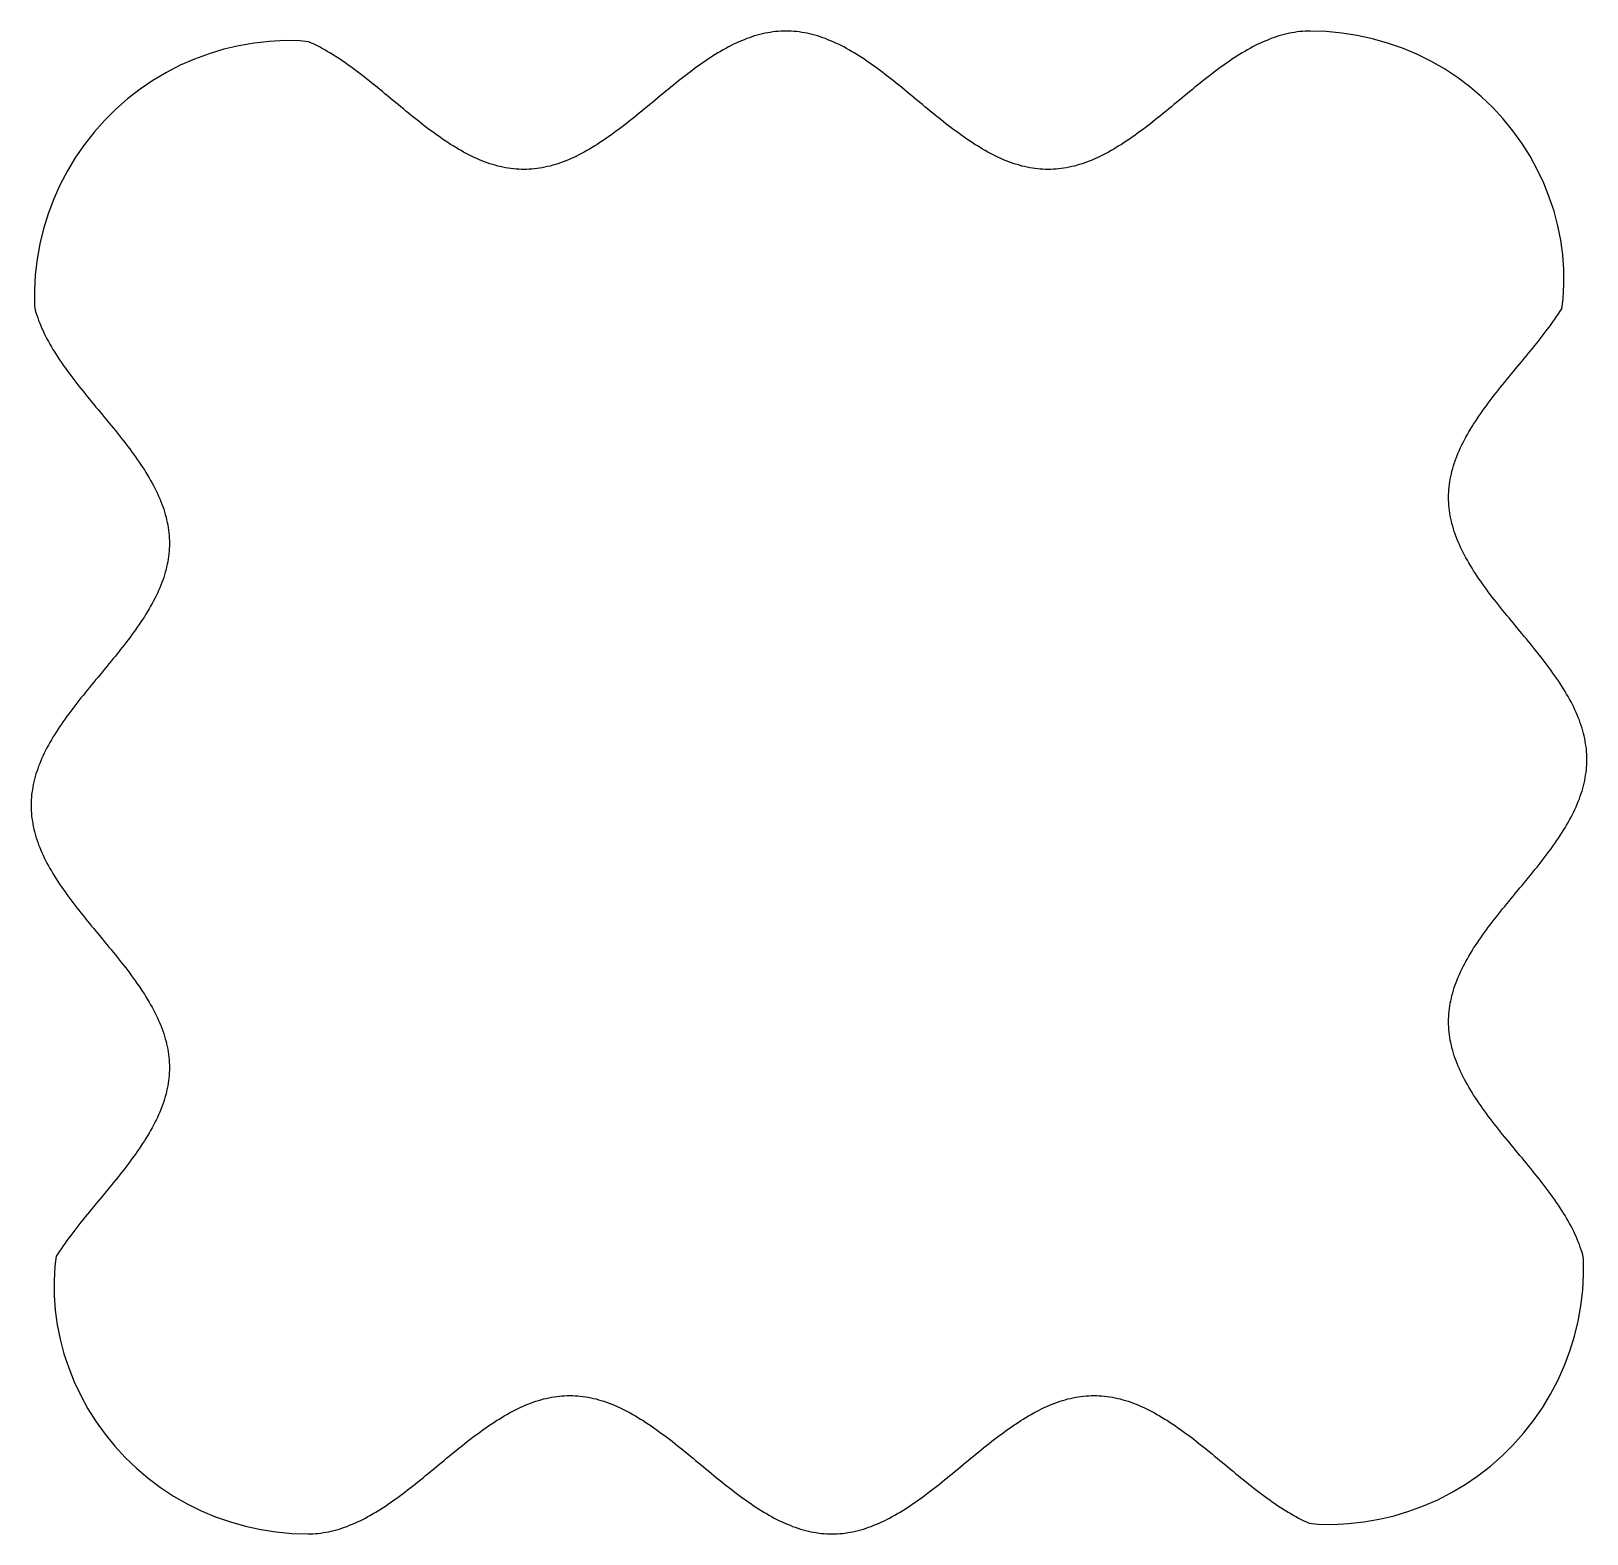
# Model space of a CAD drawing. Header units: metres. Extents: x -12.4 to 55.1, y -12.4 to 52.8.
import ezdxf

# ---------------------------------------------------------------- set-up
doc = ezdxf.new("R2010")
doc.units = ezdxf.units.M

msp = doc.modelspace()

# ---------------------------------------------------------------- linework, layer by layer
for p, q in [((19.2169, 52.6532), (19.1032, 52.6226)), ((19.3306, 52.6809), (19.2169, 52.6532)), ((19.4444, 52.7057), (19.3306, 52.6809)), ((19.5581, 52.7277), (19.4444, 52.7057)), ((19.6718, 52.7469), (19.5581, 52.7277)), ((19.7856, 52.7631), (19.6718, 52.7469)), ((19.8993, 52.7763), (19.7856, 52.7631)), ((20.013, 52.7867), (19.8993, 52.7763)), ((20.1267, 52.7941), (20.013, 52.7867)), ((20.2405, 52.7985), (20.1267, 52.7941)), ((20.3542, 52.8), (20.2405, 52.7985)), ((20.4679, 52.7985), (20.3542, 52.8)), ((20.5816, 52.7941), (20.4679, 52.7985)), ((20.6954, 52.7867), (20.5816, 52.7941)), ((20.8091, 52.7763), (20.6954, 52.7867)), ((20.9228, 52.7631), (20.8091, 52.7763)), ((21.0366, 52.7469), (20.9228, 52.7631)), ((21.1503, 52.7277), (21.0366, 52.7469)), ((21.264, 52.7057), (21.1503, 52.7277)), ((21.3778, 52.6809), (21.264, 52.7057)), ((21.4915, 52.6532), (21.3778, 52.6809)), ((21.6052, 52.6226), (21.4915, 52.6532)), ((41.9627, 52.6532), (41.849, 52.6226)), ((42.0764, 52.6809), (41.9627, 52.6532)), ((42.1902, 52.7057), (42.0764, 52.6809)), ((42.3039, 52.7277), (42.1902, 52.7057)), ((42.4176, 52.7469), (42.3039, 52.7277)), ((42.5313, 52.7631), (42.4176, 52.7469)), ((42.6451, 52.7763), (42.5313, 52.7631)), ((42.7588, 52.7867), (42.6451, 52.7763)), ((42.8725, 52.7941), (42.7588, 52.7867)), ((42.9863, 52.7985), (42.8725, 52.7941)), ((43.1, 52.8), (42.9863, 52.7985)), ((43.7819, 52.7791), (43.1, 52.8)), ((44.4611, 52.7166), (43.7819, 52.7791)), ((45.1349, 52.6127), (44.4611, 52.7166)), ((-4.03484, 52.015), (-4.67841, 51.8213)), ((-3.38242, 52.1686), (-4.03484, 52.015)), ((-2.72379, 52.2817), (-3.38242, 52.1686)), ((-2.06157, 52.3541), (-2.72379, 52.2817)), ((-1.39844, 52.386), (-2.06157, 52.3541)), ((-0.73698, 52.3773), (-1.39844, 52.386)), ((-0.34447, 52.333), (-0.73698, 52.3773)), ((-0.23073, 52.2812), (-0.34447, 52.333)), ((-0.117, 52.2271), (-0.23073, 52.2812)), ((-0.00328, 52.1705), (-0.117, 52.2271)), ((0.11044, 52.1115), (-0.00328, 52.1705)), ((0.22417, 52.0503), (0.11044, 52.1115)), ((0.33789, 51.9869), (0.22417, 52.0503)), ((0.45163, 51.9213), (0.33789, 51.9869)), ((17.6247, 51.9869), (17.511, 51.9213)), ((17.7384, 52.0503), (17.6247, 51.9869)), ((17.8522, 52.1115), (17.7384, 52.0503)), ((17.9659, 52.1705), (17.8522, 52.1115)), ((18.0796, 52.2271), (17.9659, 52.1705)), ((18.1933, 52.2812), (18.0796, 52.2271)), ((18.3071, 52.333), (18.1933, 52.2812)), ((18.4208, 52.3822), (18.3071, 52.333)), ((18.5345, 52.4289), (18.4208, 52.3822)), ((18.6483, 52.473), (18.5345, 52.4289)), ((18.762, 52.5145), (18.6483, 52.473)), ((18.8757, 52.5533), (18.762, 52.5145)), ((18.9894, 52.5893), (18.8757, 52.5533)), ((19.1032, 52.6226), (18.9894, 52.5893)), ((21.7189, 52.5893), (21.6052, 52.6226)), ((21.8327, 52.5533), (21.7189, 52.5893)), ((21.9464, 52.5145), (21.8327, 52.5533)), ((22.0601, 52.473), (21.9464, 52.5145)), ((22.1739, 52.4289), (22.0601, 52.473)), ((22.2876, 52.3822), (22.1739, 52.4289)), ((22.4013, 52.333), (22.2876, 52.3822)), ((22.515, 52.2812), (22.4013, 52.333)), ((22.6288, 52.2271), (22.515, 52.2812)), ((22.7425, 52.1705), (22.6288, 52.2271)), ((22.8562, 52.1115), (22.7425, 52.1705)), ((22.97, 52.0503), (22.8562, 52.1115)), ((23.0837, 51.9869), (22.97, 52.0503)), ((23.1974, 51.9213), (23.0837, 51.9869)), ((40.3705, 51.9869), (40.2568, 51.9213)), ((40.4842, 52.0503), (40.3705, 51.9869)), ((40.598, 52.1115), (40.4842, 52.0503)), ((40.7117, 52.1705), (40.598, 52.1115)), ((40.8254, 52.2271), (40.7117, 52.1705)), ((40.9391, 52.2812), (40.8254, 52.2271)), ((41.0529, 52.333), (40.9391, 52.2812)), ((41.1666, 52.3822), (41.0529, 52.333)), ((41.2803, 52.4289), (41.1666, 52.3822)), ((41.3941, 52.473), (41.2803, 52.4289)), ((41.5078, 52.5145), (41.3941, 52.473)), ((41.6215, 52.5533), (41.5078, 52.5145)), ((41.7352, 52.5893), (41.6215, 52.5533)), ((41.849, 52.6226), (41.7352, 52.5893)), ((45.8007, 52.4679), (45.1349, 52.6127)), ((46.4557, 52.2828), (45.8007, 52.4679)), ((47.0975, 52.0582), (46.4557, 52.2828)), ((47.7235, 51.7952), (47.0975, 52.0582)), ((-5.92862, 51.3162), (-6.53015, 51.0063)), ((-5.31052, 51.5882), (-5.92862, 51.3162)), ((-4.67841, 51.8213), (-5.31052, 51.5882)), ((0.56535, 51.8536), (0.45163, 51.9213)), ((0.67908, 51.7839), (0.56535, 51.8536)), ((0.79282, 51.7123), (0.67908, 51.7839)), ((0.90654, 51.6387), (0.79282, 51.7123)), ((1.02026, 51.5634), (0.90654, 51.6387)), ((1.134, 51.4862), (1.02026, 51.5634)), ((1.24773, 51.4075), (1.134, 51.4862)), ((1.36145, 51.3271), (1.24773, 51.4075)), ((1.47519, 51.2453), (1.36145, 51.3271)), ((16.6011, 51.3271), (16.4874, 51.2453)), ((16.7149, 51.4075), (16.6011, 51.3271)), ((16.8286, 51.4862), (16.7149, 51.4075)), ((16.9423, 51.5634), (16.8286, 51.4862)), ((17.0561, 51.6387), (16.9423, 51.5634)), ((17.1698, 51.7123), (17.0561, 51.6387)), ((17.2835, 51.7839), (17.1698, 51.7123)), ((17.3972, 51.8536), (17.2835, 51.7839)), ((17.511, 51.9213), (17.3972, 51.8536)), ((23.3111, 51.8536), (23.1974, 51.9213)), ((23.4249, 51.7839), (23.3111, 51.8536)), ((23.5386, 51.7123), (23.4249, 51.7839)), ((23.6523, 51.6387), (23.5386, 51.7123)), ((23.7661, 51.5634), (23.6523, 51.6387)), ((23.8798, 51.4862), (23.7661, 51.5634)), ((23.9935, 51.4075), (23.8798, 51.4862)), ((24.1073, 51.3271), (23.9935, 51.4075)), ((24.221, 51.2453), (24.1073, 51.3271)), ((39.3469, 51.3271), (39.2332, 51.2453)), ((39.4607, 51.4075), (39.3469, 51.3271)), ((39.5744, 51.4862), (39.4607, 51.4075)), ((39.6881, 51.5634), (39.5744, 51.4862)), ((39.8018, 51.6387), (39.6881, 51.5634)), ((39.9156, 51.7123), (39.8018, 51.6387)), ((40.0293, 51.7839), (39.9156, 51.7123)), ((40.143, 51.8536), (40.0293, 51.7839)), ((40.2568, 51.9213), (40.143, 51.8536)), ((48.3312, 51.4949), (47.7235, 51.7952)), ((48.9184, 51.1586), (48.3312, 51.4949)), ((-7.11269, 50.6595), (-7.67383, 50.2773)), ((-6.53015, 51.0063), (-7.11269, 50.6595)), ((1.58891, 51.162), (1.47519, 51.2453)), ((1.70264, 51.0773), (1.58891, 51.162)), ((1.81638, 50.9914), (1.70264, 51.0773)), ((1.9301, 50.9044), (1.81638, 50.9914)), ((2.04382, 50.8162), (1.9301, 50.9044)), ((2.15756, 50.7271), (2.04382, 50.8162)), ((2.27129, 50.637), (2.15756, 50.7271)), ((2.38501, 50.5461), (2.27129, 50.637)), ((15.6913, 50.637), (15.5776, 50.5461)), ((15.805, 50.7271), (15.6913, 50.637)), ((15.9188, 50.8162), (15.805, 50.7271)), ((16.0325, 50.9044), (15.9188, 50.8162)), ((16.1462, 50.9914), (16.0325, 50.9044)), ((16.2599, 51.0773), (16.1462, 50.9914)), ((16.3737, 51.162), (16.2599, 51.0773)), ((16.4874, 51.2453), (16.3737, 51.162)), ((24.3347, 51.162), (24.221, 51.2453)), ((24.4484, 51.0773), (24.3347, 51.162)), ((24.5622, 50.9914), (24.4484, 51.0773)), ((24.6759, 50.9044), (24.5622, 50.9914)), ((24.7896, 50.8162), (24.6759, 50.9044)), ((24.9034, 50.7271), (24.7896, 50.8162)), ((25.0171, 50.637), (24.9034, 50.7271)), ((25.1308, 50.5461), (25.0171, 50.637)), ((38.4371, 50.637), (38.3234, 50.5461)), ((38.5508, 50.7271), (38.4371, 50.637)), ((38.6646, 50.8162), (38.5508, 50.7271)), ((38.7783, 50.9044), (38.6646, 50.8162)), ((38.892, 50.9914), (38.7783, 50.9044)), ((39.0058, 51.0773), (38.892, 50.9914)), ((39.1195, 51.162), (39.0058, 51.0773)), ((39.2332, 51.2453), (39.1195, 51.162)), ((49.4828, 50.7878), (48.9184, 51.1586)), ((50.0223, 50.3842), (49.4828, 50.7878)), ((-7.67383, 50.2773), (-8.21129, 49.8608)), ((2.49875, 50.4544), (2.38501, 50.5461)), ((2.61247, 50.3621), (2.49875, 50.4544)), ((2.7262, 50.2693), (2.61247, 50.3621)), ((2.83994, 50.176), (2.7262, 50.2693)), ((2.95366, 50.0823), (2.83994, 50.176)), ((3.0674, 49.9884), (2.95366, 50.0823)), ((3.18112, 49.8942), (3.0674, 49.9884)), ((14.8952, 49.9884), (14.7815, 49.8942)), ((15.0089, 50.0823), (14.8952, 49.9884)), ((15.1227, 50.176), (15.0089, 50.0823)), ((15.2364, 50.2693), (15.1227, 50.176)), ((15.3501, 50.3621), (15.2364, 50.2693)), ((15.4639, 50.4544), (15.3501, 50.3621)), ((15.5776, 50.5461), (15.4639, 50.4544)), ((25.2445, 50.4544), (25.1308, 50.5461)), ((25.3583, 50.3621), (25.2445, 50.4544)), ((25.472, 50.2693), (25.3583, 50.3621)), ((25.5857, 50.176), (25.472, 50.2693)), ((25.6995, 50.0823), (25.5857, 50.176)), ((25.8132, 49.9884), (25.6995, 50.0823)), ((25.9269, 49.8942), (25.8132, 49.9884)), ((37.641, 49.9884), (37.5273, 49.8942)), ((37.7547, 50.0823), (37.641, 49.9884)), ((37.8685, 50.176), (37.7547, 50.0823)), ((37.9822, 50.2693), (37.8685, 50.176)), ((38.0959, 50.3621), (37.9822, 50.2693)), ((38.2096, 50.4544), (38.0959, 50.3621)), ((38.3234, 50.5461), (38.2096, 50.4544)), ((50.5348, 49.9494), (50.0223, 50.3842)), ((-8.72285, 49.4118), (-9.20644, 48.9319)), ((-8.21129, 49.8608), (-8.72285, 49.4118)), ((3.40858, 49.7058), (3.18112, 49.8942)), ((3.52231, 49.6116), (3.40858, 49.7058)), ((3.63603, 49.5177), (3.52231, 49.6116)), ((3.74977, 49.424), (3.63603, 49.5177)), ((3.86349, 49.3307), (3.74977, 49.424)), ((3.97722, 49.2379), (3.86349, 49.3307)), ((14.0991, 49.3307), (13.9854, 49.2379)), ((14.2128, 49.424), (14.0991, 49.3307)), ((14.3266, 49.5177), (14.2128, 49.424)), ((14.4403, 49.6116), (14.3266, 49.5177)), ((14.554, 49.7058), (14.4403, 49.6116)), ((14.7815, 49.8942), (14.554, 49.7058)), ((26.1544, 49.7058), (25.9269, 49.8942)), ((26.2681, 49.6116), (26.1544, 49.7058)), ((26.3818, 49.5177), (26.2681, 49.6116)), ((26.4956, 49.424), (26.3818, 49.5177)), ((26.6093, 49.3307), (26.4956, 49.424)), ((26.723, 49.2379), (26.6093, 49.3307)), ((36.8449, 49.3307), (36.7312, 49.2379)), ((36.9586, 49.424), (36.8449, 49.3307)), ((37.0724, 49.5177), (36.9586, 49.424)), ((37.1861, 49.6116), (37.0724, 49.5177)), ((37.2998, 49.7058), (37.1861, 49.6116)), ((37.5273, 49.8942), (37.2998, 49.7058)), ((51.0185, 49.4854), (50.5348, 49.9494)), ((51.4716, 48.9942), (51.0185, 49.4854)), ((-9.20644, 48.9319), (-9.66008, 48.4229)), ((4.09096, 49.1456), (3.97722, 49.2379)), ((4.20468, 49.0539), (4.09096, 49.1456)), ((4.31841, 48.963), (4.20468, 49.0539)), ((4.43214, 48.8729), (4.31841, 48.963)), ((4.54587, 48.7838), (4.43214, 48.8729)), ((4.65959, 48.6956), (4.54587, 48.7838)), ((4.77333, 48.6086), (4.65959, 48.6956)), ((4.88705, 48.5227), (4.77333, 48.6086)), ((13.1893, 48.6086), (13.0755, 48.5227)), ((13.303, 48.6956), (13.1893, 48.6086)), ((13.4167, 48.7838), (13.303, 48.6956)), ((13.5305, 48.8729), (13.4167, 48.7838)), ((13.6442, 48.963), (13.5305, 48.8729)), ((13.7579, 49.0539), (13.6442, 48.963)), ((13.8716, 49.1456), (13.7579, 49.0539)), ((13.9854, 49.2379), (13.8716, 49.1456)), ((26.8367, 49.1456), (26.723, 49.2379)), ((26.9505, 49.0539), (26.8367, 49.1456)), ((27.0642, 48.963), (26.9505, 49.0539)), ((27.1779, 48.8729), (27.0642, 48.963)), ((27.2917, 48.7838), (27.1779, 48.8729)), ((27.4054, 48.6956), (27.2917, 48.7838)), ((27.5191, 48.6086), (27.4054, 48.6956)), ((27.6329, 48.5227), (27.5191, 48.6086)), ((35.9351, 48.6086), (35.8213, 48.5227)), ((36.0488, 48.6956), (35.9351, 48.6086)), ((36.1625, 48.7838), (36.0488, 48.6956)), ((36.2763, 48.8729), (36.1625, 48.7838)), ((36.39, 48.963), (36.2763, 48.8729)), ((36.5037, 49.0539), (36.39, 48.963)), ((36.6174, 49.1456), (36.5037, 49.0539)), ((36.7312, 49.2379), (36.6174, 49.1456)), ((51.8925, 48.4779), (51.4716, 48.9942)), ((-9.66008, 48.4229), (-10.0819, 47.8869)), ((5.00078, 48.438), (4.88705, 48.5227)), ((5.11452, 48.3547), (5.00078, 48.438)), ((5.22824, 48.2729), (5.11452, 48.3547)), ((5.34196, 48.1925), (5.22824, 48.2729)), ((5.4557, 48.1137), (5.34196, 48.1925)), ((5.56943, 48.0366), (5.4557, 48.1137)), ((5.68315, 47.9613), (5.56943, 48.0366)), ((5.79689, 47.8877), (5.68315, 47.9613)), ((12.2794, 47.9613), (12.1657, 47.8877)), ((12.3932, 48.0366), (12.2794, 47.9613)), ((12.5069, 48.1137), (12.3932, 48.0366)), ((12.6206, 48.1925), (12.5069, 48.1137)), ((12.7344, 48.2729), (12.6206, 48.1925)), ((12.8481, 48.3547), (12.7344, 48.2729)), ((12.9618, 48.438), (12.8481, 48.3547)), ((13.0755, 48.5227), (12.9618, 48.438)), ((27.7466, 48.438), (27.6329, 48.5227)), ((27.8603, 48.3547), (27.7466, 48.438)), ((27.974, 48.2729), (27.8603, 48.3547)), ((28.0878, 48.1925), (27.974, 48.2729)), ((28.2015, 48.1137), (28.0878, 48.1925)), ((28.3152, 48.0366), (28.2015, 48.1137)), ((28.429, 47.9613), (28.3152, 48.0366)), ((28.5427, 47.8877), (28.429, 47.9613)), ((35.0252, 47.9613), (34.9115, 47.8877)), ((35.139, 48.0366), (35.0252, 47.9613)), ((35.2527, 48.1137), (35.139, 48.0366)), ((35.3664, 48.1925), (35.2527, 48.1137)), ((35.4801, 48.2729), (35.3664, 48.1925)), ((35.5939, 48.3547), (35.4801, 48.2729)), ((35.7076, 48.438), (35.5939, 48.3547)), ((35.8213, 48.5227), (35.7076, 48.438)), ((52.2799, 47.9387), (51.8925, 48.4779)), ((52.6323, 47.379), (52.2799, 47.9387)), ((-10.4703, 47.326), (-10.8236, 46.7424)), ((-10.0819, 47.8869), (-10.4703, 47.326)), ((5.91061, 47.8161), (5.79689, 47.8877)), ((6.02434, 47.7464), (5.91061, 47.8161)), ((6.13808, 47.6787), (6.02434, 47.7464)), ((6.2518, 47.6131), (6.13808, 47.6787)), ((6.36552, 47.5497), (6.2518, 47.6131)), ((6.47926, 47.4884), (6.36552, 47.5497)), ((6.59299, 47.4295), (6.47926, 47.4884)), ((6.70671, 47.3729), (6.59299, 47.4295)), ((6.82045, 47.3188), (6.70671, 47.3729)), ((6.93417, 47.267), (6.82045, 47.3188)), ((7.04791, 47.2178), (6.93417, 47.267)), ((11.0284, 47.267), (10.9147, 47.2178)), ((11.1422, 47.3188), (11.0284, 47.267)), ((11.2559, 47.3729), (11.1422, 47.3188)), ((11.3696, 47.4295), (11.2559, 47.3729)), ((11.4833, 47.4884), (11.3696, 47.4295)), ((11.5971, 47.5497), (11.4833, 47.4884)), ((11.7108, 47.6131), (11.5971, 47.5497)), ((11.8245, 47.6787), (11.7108, 47.6131)), ((11.9382, 47.7464), (11.8245, 47.6787)), ((12.052, 47.8161), (11.9382, 47.7464)), ((12.1657, 47.8877), (12.052, 47.8161)), ((28.6564, 47.8161), (28.5427, 47.8877)), ((28.7701, 47.7464), (28.6564, 47.8161)), ((28.8839, 47.6787), (28.7701, 47.7464)), ((28.9976, 47.6131), (28.8839, 47.6787)), ((29.1113, 47.5497), (28.9976, 47.6131)), ((29.2251, 47.4884), (29.1113, 47.5497)), ((29.3388, 47.4295), (29.2251, 47.4884)), ((29.4525, 47.3729), (29.3388, 47.4295)), ((29.5662, 47.3188), (29.4525, 47.3729)), ((29.68, 47.267), (29.5662, 47.3188)), ((29.7937, 47.2178), (29.68, 47.267)), ((33.7742, 47.267), (33.6605, 47.2178)), ((33.8879, 47.3188), (33.7742, 47.267)), ((34.0017, 47.3729), (33.8879, 47.3188)), ((34.1154, 47.4295), (34.0017, 47.3729)), ((34.2291, 47.4884), (34.1154, 47.4295)), ((34.3429, 47.5497), (34.2291, 47.4884)), ((34.4566, 47.6131), (34.3429, 47.5497)), ((34.5703, 47.6787), (34.4566, 47.6131)), ((34.6841, 47.7464), (34.5703, 47.6787)), ((34.7978, 47.8161), (34.6841, 47.7464)), ((34.9115, 47.8877), (34.7978, 47.8161)), ((52.9488, 46.8009), (52.6323, 47.379)), ((-10.8236, 46.7424), (-11.1405, 46.1384)), ((7.16164, 47.1711), (7.04791, 47.2178)), ((7.27536, 47.127), (7.16164, 47.1711)), ((7.3891, 47.0855), (7.27536, 47.127)), ((7.50282, 47.0467), (7.3891, 47.0855)), ((7.61655, 47.0107), (7.50282, 47.0467)), ((7.73029, 46.9774), (7.61655, 47.0107)), ((7.84401, 46.9468), (7.73029, 46.9774)), ((7.95773, 46.9191), (7.84401, 46.9468)), ((8.07147, 46.8942), (7.95773, 46.9191)), ((8.1852, 46.8722), (8.07147, 46.8942)), ((8.29892, 46.8531), (8.1852, 46.8722)), ((8.41266, 46.8369), (8.29892, 46.8531)), ((8.52638, 46.8237), (8.41266, 46.8369)), ((8.64011, 46.8133), (8.52638, 46.8237)), ((8.75385, 46.8059), (8.64011, 46.8133)), ((8.86757, 46.8015), (8.75385, 46.8059)), ((8.98129, 46.8), (8.86757, 46.8015)), ((9.09503, 46.8015), (8.98129, 46.8)), ((9.20876, 46.8059), (9.09503, 46.8015)), ((9.32248, 46.8133), (9.20876, 46.8059)), ((9.43622, 46.8237), (9.32248, 46.8133)), ((9.54994, 46.8369), (9.43622, 46.8237)), ((9.66367, 46.8531), (9.54994, 46.8369)), ((9.7774, 46.8722), (9.66367, 46.8531)), ((9.89113, 46.8942), (9.7774, 46.8722)), ((10.0049, 46.9191), (9.89113, 46.8942)), ((10.1186, 46.9468), (10.0049, 46.9191)), ((10.2323, 46.9774), (10.1186, 46.9468)), ((10.346, 47.0107), (10.2323, 46.9774)), ((10.4598, 47.0467), (10.346, 47.0107)), ((10.5735, 47.0855), (10.4598, 47.0467)), ((10.6872, 47.127), (10.5735, 47.0855)), ((10.801, 47.1711), (10.6872, 47.127)), ((10.9147, 47.2178), (10.801, 47.1711)), ((29.9074, 47.1711), (29.7937, 47.2178)), ((30.0212, 47.127), (29.9074, 47.1711)), ((30.1349, 47.0855), (30.0212, 47.127)), ((30.2486, 47.0467), (30.1349, 47.0855)), ((30.3624, 47.0107), (30.2486, 47.0467)), ((30.4761, 46.9774), (30.3624, 47.0107)), ((30.5898, 46.9468), (30.4761, 46.9774)), ((30.7035, 46.9191), (30.5898, 46.9468)), ((30.8173, 46.8942), (30.7035, 46.9191)), ((30.931, 46.8722), (30.8173, 46.8942)), ((31.0447, 46.8531), (30.931, 46.8722)), ((31.1584, 46.8369), (31.0447, 46.8531)), ((31.2722, 46.8237), (31.1584, 46.8369)), ((31.3859, 46.8133), (31.2722, 46.8237)), ((31.4996, 46.8059), (31.3859, 46.8133)), ((31.6134, 46.8015), (31.4996, 46.8059)), ((31.7271, 46.8), (31.6134, 46.8015)), ((31.8408, 46.8015), (31.7271, 46.8)), ((31.9546, 46.8059), (31.8408, 46.8015)), ((32.0683, 46.8133), (31.9546, 46.8059)), ((32.182, 46.8237), (32.0683, 46.8133)), ((32.2957, 46.8369), (32.182, 46.8237)), ((32.4095, 46.8531), (32.2957, 46.8369)), ((32.5232, 46.8722), (32.4095, 46.8531)), ((32.6369, 46.8942), (32.5232, 46.8722)), ((32.7507, 46.9191), (32.6369, 46.8942)), ((32.8644, 46.9468), (32.7507, 46.9191)), ((32.9781, 46.9774), (32.8644, 46.9468)), ((33.0918, 47.0107), (32.9781, 46.9774)), ((33.2056, 47.0467), (33.0918, 47.0107)), ((33.3193, 47.0855), (33.2056, 47.0467)), ((33.433, 47.127), (33.3193, 47.0855)), ((33.5468, 47.1711), (33.433, 47.127)), ((33.6605, 47.2178), (33.5468, 47.1711)), ((53.2283, 46.2071), (52.9488, 46.8009)), ((-11.1405, 46.1384), (-11.4198, 45.5164)), ((53.47, 45.6), (53.2283, 46.2071)), ((-11.4198, 45.5164), (-11.6603, 44.879)), ((53.6734, 44.9821), (53.47, 45.6)), ((-11.6603, 44.879), (-11.8612, 44.2286)), ((53.8381, 44.3558), (53.6734, 44.9821)), ((-11.8612, 44.2286), (-12.0218, 43.5679)), ((53.9637, 43.7239), (53.8381, 44.3558)), ((-12.0218, 43.5679), (-12.1415, 42.8996)), ((54.0503, 43.0888), (53.9637, 43.7239)), ((-12.1415, 42.8996), (-12.22, 42.2262)), ((54.0978, 42.453), (54.0503, 43.0888)), ((-12.22, 42.2262), (-12.2571, 41.5506)), ((54.1066, 41.819), (54.0978, 42.453)), ((-12.2571, 41.5506), (-12.2529, 40.8753)), ((54.0123, 40.7572), (54.077, 41.1893)), ((54.077, 41.1893), (54.1066, 41.819)), ((-12.2529, 40.8753), (-12.2226, 40.699)), ((-12.2226, 40.699), (-12.1893, 40.5853)), ((-12.1893, 40.5853), (-12.1533, 40.4715)), ((53.7862, 40.416), (53.8633, 40.5297)), ((53.8633, 40.5297), (53.9387, 40.6434)), ((53.9387, 40.6434), (54.0123, 40.7572)), ((-12.1533, 40.4715), (-12.1145, 40.3578)), ((-12.1145, 40.3578), (-12.073, 40.2441)), ((-12.073, 40.2441), (-12.0289, 40.1303)), ((-12.0289, 40.1303), (-11.9822, 40.0166)), ((-11.9822, 40.0166), (-11.933, 39.9029)), ((-11.933, 39.9029), (-11.8812, 39.7891)), ((53.2914, 39.7336), (53.3773, 39.8473)), ((53.3773, 39.8473), (53.462, 39.9611)), ((53.462, 39.9611), (53.5453, 40.0748)), ((53.5453, 40.0748), (53.6271, 40.1885)), ((53.6271, 40.1885), (53.7075, 40.3023)), ((53.7075, 40.3023), (53.7862, 40.416)), ((-11.8812, 39.7891), (-11.827, 39.6754)), ((-11.827, 39.6754), (-11.7705, 39.5617)), ((-11.7705, 39.5617), (-11.7115, 39.448)), ((-11.7115, 39.448), (-11.6503, 39.3342)), ((-11.6503, 39.3342), (-11.5869, 39.2205)), ((-11.5869, 39.2205), (-11.5213, 39.1068)), ((52.7544, 39.0512), (52.8461, 39.165)), ((52.8461, 39.165), (52.937, 39.2787)), ((52.937, 39.2787), (53.027, 39.3924)), ((53.027, 39.3924), (53.1162, 39.5061)), ((53.1162, 39.5061), (53.2044, 39.6199)), ((53.2044, 39.6199), (53.2914, 39.7336)), ((-11.5213, 39.1068), (-11.4536, 38.993)), ((-11.4536, 38.993), (-11.3839, 38.8793)), ((-11.3839, 38.8793), (-11.3123, 38.7656)), ((-11.3123, 38.7656), (-11.2387, 38.6519)), ((-11.2387, 38.6519), (-11.1633, 38.5381)), ((-11.1633, 38.5381), (-11.0862, 38.4244)), ((52.1942, 38.3689), (52.2884, 38.4826)), ((52.2884, 38.4826), (52.3823, 38.5963)), ((52.3823, 38.5963), (52.476, 38.7101)), ((52.476, 38.7101), (52.5693, 38.8238)), ((52.5693, 38.8238), (52.6621, 38.9375)), ((52.6621, 38.9375), (52.7544, 39.0512)), ((-11.0862, 38.4244), (-11.0075, 38.3107)), ((-11.0075, 38.3107), (-10.9271, 38.1969)), ((-10.9271, 38.1969), (-10.8453, 38.0832)), ((-10.8453, 38.0832), (-10.762, 37.9695)), ((-10.762, 37.9695), (-10.6773, 37.8557)), ((-10.6773, 37.8557), (-10.5914, 37.742)), ((51.6307, 37.6865), (51.724, 37.8002)), ((51.724, 37.8002), (51.8177, 37.914)), ((51.8177, 37.914), (51.9116, 38.0277)), ((51.9116, 38.0277), (52.0058, 38.1414)), ((52.0058, 38.1414), (52.1942, 38.3689)), ((-10.5914, 37.742), (-10.5044, 37.6283)), ((-10.5044, 37.6283), (-10.4162, 37.5146)), ((-10.4162, 37.5146), (-10.327, 37.4008)), ((-10.327, 37.4008), (-10.237, 37.2871)), ((-10.237, 37.2871), (-10.1461, 37.1734)), ((-10.1461, 37.1734), (-10.0544, 37.0596)), ((51.1729, 37.1178), (51.263, 37.2316)), ((51.263, 37.2316), (51.3539, 37.3453)), ((51.3539, 37.3453), (51.4456, 37.459)), ((51.4456, 37.459), (51.5378, 37.5728)), ((51.5378, 37.5728), (51.6307, 37.6865)), ((-10.0544, 37.0596), (-9.96214, 36.9459)), ((-9.96214, 36.9459), (-9.86929, 36.8322)), ((-9.86929, 36.8322), (-9.77599, 36.7185)), ((-9.77599, 36.7185), (-9.68231, 36.6047)), ((-9.68231, 36.6047), (-9.58836, 36.491)), ((-9.58836, 36.491), (-9.49423, 36.3773)), ((50.6547, 36.4355), (50.738, 36.5492)), ((50.738, 36.5492), (50.8226, 36.6629)), ((50.8226, 36.6629), (50.9086, 36.7767)), ((50.9086, 36.7767), (50.9956, 36.8904)), ((50.9956, 36.8904), (51.0838, 37.0041)), ((51.0838, 37.0041), (51.1729, 37.1178)), ((-9.49423, 36.3773), (-9.30576, 36.1498)), ((-9.30576, 36.1498), (-9.21162, 36.0361)), ((-9.21162, 36.0361), (-9.11766, 35.9224)), ((-9.11766, 35.9224), (-9.02399, 35.8086)), ((-9.02399, 35.8086), (-8.93069, 35.6949)), ((50.1877, 35.7531), (50.2613, 35.8668)), ((50.2613, 35.8668), (50.3366, 35.9806)), ((50.3366, 35.9806), (50.4137, 36.0943)), ((50.4137, 36.0943), (50.4925, 36.208)), ((50.4925, 36.208), (50.5729, 36.3217)), ((50.5729, 36.3217), (50.6547, 36.4355)), ((-8.93069, 35.6949), (-8.83784, 35.5812)), ((-8.83784, 35.5812), (-8.74556, 35.4674)), ((-8.74556, 35.4674), (-8.65392, 35.3537)), ((-8.65392, 35.3537), (-8.56302, 35.24)), ((-8.56302, 35.24), (-8.47295, 35.1263)), ((-8.47295, 35.1263), (-8.38377, 35.0125)), ((49.7885, 35.0707), (49.8497, 35.1844)), ((49.8497, 35.1844), (49.9131, 35.2982)), ((49.9131, 35.2982), (49.9787, 35.4119)), ((49.9787, 35.4119), (50.0464, 35.5256)), ((50.0464, 35.5256), (50.1161, 35.6394)), ((50.1161, 35.6394), (50.1877, 35.7531)), ((-8.38377, 35.0125), (-8.29562, 34.8988)), ((-8.29562, 34.8988), (-8.20854, 34.7851)), ((-8.20854, 34.7851), (-8.12265, 34.6713)), ((-8.12265, 34.6713), (-8.03802, 34.5576)), ((-8.03802, 34.5576), (-7.95473, 34.4439)), ((-7.95473, 34.4439), (-7.87286, 34.3302)), ((49.4711, 34.3884), (49.5178, 34.5021)), ((49.5178, 34.5021), (49.567, 34.6158)), ((49.567, 34.6158), (49.6187, 34.7295)), ((49.6187, 34.7295), (49.6729, 34.8433)), ((49.6729, 34.8433), (49.7295, 34.957)), ((49.7295, 34.957), (49.7885, 35.0707)), ((-7.87286, 34.3302), (-7.79251, 34.2164)), ((-7.79251, 34.2164), (-7.71375, 34.1027)), ((-7.71375, 34.1027), (-7.63664, 33.989)), ((-7.63664, 33.989), (-7.56126, 33.8752)), ((-7.56126, 33.8752), (-7.48772, 33.7615)), ((-7.48772, 33.7615), (-7.41606, 33.6478)), ((49.2468, 33.706), (49.2773, 33.8197)), ((49.2773, 33.8197), (49.3107, 33.9334)), ((49.3107, 33.9334), (49.3467, 34.0472)), ((49.3467, 34.0472), (49.3855, 34.1609)), ((49.3855, 34.1609), (49.427, 34.2746)), ((49.427, 34.2746), (49.4711, 34.3884)), ((-7.41606, 33.6478), (-7.34634, 33.534)), ((-7.34634, 33.534), (-7.27867, 33.4203)), ((-7.27867, 33.4203), (-7.21309, 33.3066)), ((-7.21309, 33.3066), (-7.14966, 33.1929)), ((-7.14966, 33.1929), (-7.08846, 33.0791)), ((-7.08846, 33.0791), (-7.02953, 32.9654)), ((49.1236, 33.0236), (49.1369, 33.1373)), ((49.1369, 33.1373), (49.1531, 33.2511)), ((49.1531, 33.2511), (49.1722, 33.3648)), ((49.1722, 33.3648), (49.1942, 33.4785)), ((49.1942, 33.4785), (49.2191, 33.5923)), ((49.2191, 33.5923), (49.2468, 33.706)), ((-7.02953, 32.9654), (-6.97295, 32.8517)), ((-6.97295, 32.8517), (-6.91875, 32.7379)), ((-6.91875, 32.7379), (-6.867, 32.6242)), ((-6.867, 32.6242), (-6.81776, 32.5105)), ((-6.81776, 32.5105), (-6.77107, 32.3968)), ((49.1, 32.5687), (49.1015, 32.6824)), ((49.1015, 32.455), (49.1, 32.5687)), ((49.1015, 32.6824), (49.1059, 32.7961)), ((49.1059, 32.3412), (49.1015, 32.455)), ((49.1059, 32.7961), (49.1133, 32.9099)), ((49.1133, 32.9099), (49.1236, 33.0236)), ((-6.77107, 32.3968), (-6.72697, 32.283)), ((-6.72697, 32.283), (-6.68552, 32.1693)), ((-6.68552, 32.1693), (-6.64673, 32.0556)), ((-6.64673, 32.0556), (-6.61066, 31.9418)), ((-6.61066, 31.9418), (-6.57735, 31.8281)), ((-6.57735, 31.8281), (-6.54683, 31.7144)), ((49.1133, 32.2275), (49.1059, 32.3412)), ((49.1236, 32.1138), (49.1133, 32.2275)), ((49.1369, 32), (49.1236, 32.1138)), ((49.1531, 31.8863), (49.1369, 32)), ((49.1722, 31.7726), (49.1531, 31.8863)), ((49.1942, 31.6589), (49.1722, 31.7726)), ((-6.54683, 31.7144), (-6.5191, 31.6007)), ((-6.5191, 31.6007), (-6.49425, 31.4869)), ((-6.49425, 31.4869), (-6.47224, 31.3732)), ((-6.47224, 31.3732), (-6.45312, 31.2595)), ((-6.45312, 31.2595), (-6.43692, 31.1457)), ((-6.43692, 31.1457), (-6.42365, 31.032)), ((49.2191, 31.5451), (49.1942, 31.6589)), ((49.2468, 31.4314), (49.2191, 31.5451)), ((49.2773, 31.3177), (49.2468, 31.4314)), ((49.3107, 31.2039), (49.2773, 31.3177)), ((49.3467, 31.0902), (49.3107, 31.2039)), ((49.3855, 30.9765), (49.3467, 31.0902)), ((-6.42365, 31.032), (-6.4133, 30.9183)), ((-6.4133, 30.9183), (-6.40591, 30.8046)), ((-6.40591, 30.8046), (-6.40147, 30.6908)), ((-6.40147, 30.4634), (-6.40591, 30.3496)), ((-6.40147, 30.6908), (-6.39999, 30.5771)), ((-6.39999, 30.5771), (-6.40147, 30.4634)), ((49.427, 30.8627), (49.3855, 30.9765)), ((49.4711, 30.749), (49.427, 30.8627)), ((49.5178, 30.6353), (49.4711, 30.749)), ((49.567, 30.5216), (49.5178, 30.6353)), ((49.6187, 30.4078), (49.567, 30.5216)), ((49.6729, 30.2941), (49.6187, 30.4078)), ((-6.47224, 29.781), (-6.49425, 29.6673)), ((-6.45312, 29.8947), (-6.47224, 29.781)), ((-6.43692, 30.0085), (-6.45312, 29.8947)), ((-6.42365, 30.1222), (-6.43692, 30.0085)), ((-6.4133, 30.2359), (-6.42365, 30.1222)), ((-6.40591, 30.3496), (-6.4133, 30.2359)), ((49.7295, 30.1804), (49.6729, 30.2941)), ((49.7885, 30.0667), (49.7295, 30.1804)), ((49.8497, 29.9529), (49.7885, 30.0667)), ((49.9131, 29.8392), (49.8497, 29.9529)), ((49.9787, 29.7255), (49.9131, 29.8392)), ((50.0464, 29.6117), (49.9787, 29.7255)), ((-6.64673, 29.0986), (-6.68552, 28.9849)), ((-6.61066, 29.2123), (-6.64673, 29.0986)), ((-6.57735, 29.3261), (-6.61066, 29.2123)), ((-6.54683, 29.4398), (-6.57735, 29.3261)), ((-6.5191, 29.5535), (-6.54683, 29.4398)), ((-6.49425, 29.6673), (-6.5191, 29.5535)), ((50.1161, 29.498), (50.0464, 29.6117)), ((50.1877, 29.3843), (50.1161, 29.498)), ((50.2613, 29.2706), (50.1877, 29.3843)), ((50.3366, 29.1568), (50.2613, 29.2706)), ((50.4137, 29.0431), (50.3366, 29.1568)), ((50.4925, 28.9294), (50.4137, 29.0431)), ((-6.91875, 28.4162), (-6.97295, 28.3025)), ((-6.867, 28.53), (-6.91875, 28.4162)), ((-6.81776, 28.6437), (-6.867, 28.53)), ((-6.77107, 28.7574), (-6.81776, 28.6437)), ((-6.72697, 28.8712), (-6.77107, 28.7574)), ((-6.68552, 28.9849), (-6.72697, 28.8712)), ((50.5729, 28.8156), (50.4925, 28.9294)), ((50.6547, 28.7019), (50.5729, 28.8156)), ((50.738, 28.5882), (50.6547, 28.7019)), ((50.8226, 28.4744), (50.738, 28.5882)), ((50.9086, 28.3607), (50.8226, 28.4744)), ((50.9956, 28.247), (50.9086, 28.3607)), ((-7.27867, 27.7339), (-7.34634, 27.6201)), ((-7.21309, 27.8476), (-7.27867, 27.7339)), ((-7.14966, 27.9613), (-7.21309, 27.8476)), ((-7.08846, 28.0751), (-7.14966, 27.9613)), ((-7.02953, 28.1888), (-7.08846, 28.0751)), ((-6.97295, 28.3025), (-7.02953, 28.1888)), ((51.0838, 28.1333), (50.9956, 28.247)), ((51.1729, 28.0195), (51.0838, 28.1333)), ((51.263, 27.9058), (51.1729, 28.0195)), ((51.3539, 27.7921), (51.263, 27.9058)), ((51.4456, 27.6783), (51.3539, 27.7921)), ((51.5378, 27.5646), (51.4456, 27.6783)), ((-7.71375, 27.0515), (-7.79251, 26.9378)), ((-7.63664, 27.1652), (-7.71375, 27.0515)), ((-7.56126, 27.279), (-7.63664, 27.1652)), ((-7.48772, 27.3927), (-7.56126, 27.279)), ((-7.41606, 27.5064), (-7.48772, 27.3927)), ((-7.34634, 27.6201), (-7.41606, 27.5064)), ((51.6307, 27.4509), (51.5378, 27.5646)), ((51.724, 27.3372), (51.6307, 27.4509)), ((51.8177, 27.2234), (51.724, 27.3372)), ((51.9116, 27.1097), (51.8177, 27.2234)), ((52.0058, 26.996), (51.9116, 27.1097)), ((-8.20854, 26.3691), (-8.29562, 26.2554)), ((-8.12265, 26.4828), (-8.20854, 26.3691)), ((-8.03802, 26.5966), (-8.12265, 26.4828)), ((-7.95473, 26.7103), (-8.03802, 26.5966)), ((-7.87286, 26.824), (-7.95473, 26.7103)), ((-7.79251, 26.9378), (-7.87286, 26.824)), ((52.1942, 26.7685), (52.0058, 26.996)), ((52.2884, 26.6548), (52.1942, 26.7685)), ((52.3823, 26.541), (52.2884, 26.6548)), ((52.476, 26.4273), (52.3823, 26.541)), ((52.5693, 26.3136), (52.476, 26.4273)), ((-8.74556, 25.6868), (-8.83784, 25.573)), ((-8.65392, 25.8005), (-8.74556, 25.6868)), ((-8.56302, 25.9142), (-8.65392, 25.8005)), ((-8.47295, 26.0279), (-8.56302, 25.9142)), ((-8.38377, 26.1417), (-8.47295, 26.0279)), ((-8.29562, 26.2554), (-8.38377, 26.1417)), ((52.6621, 26.1999), (52.5693, 26.3136)), ((52.7544, 26.0861), (52.6621, 26.1999)), ((52.8461, 25.9724), (52.7544, 26.0861)), ((52.937, 25.8587), (52.8461, 25.9724)), ((53.027, 25.7449), (52.937, 25.8587)), ((53.1162, 25.6312), (53.027, 25.7449)), ((-9.30576, 25.0044), (-9.49423, 24.7769)), ((-9.21162, 25.1181), (-9.30576, 25.0044)), ((-9.11766, 25.2318), (-9.21162, 25.1181)), ((-9.02399, 25.3456), (-9.11766, 25.2318)), ((-8.93069, 25.4593), (-9.02399, 25.3456)), ((-8.83784, 25.573), (-8.93069, 25.4593)), ((53.2044, 25.5175), (53.1162, 25.6312)), ((53.2914, 25.4038), (53.2044, 25.5175)), ((53.3773, 25.29), (53.2914, 25.4038)), ((53.462, 25.1763), (53.3773, 25.29)), ((53.5453, 25.0626), (53.462, 25.1763)), ((53.6271, 24.9489), (53.5453, 25.0626)), ((-9.86929, 24.322), (-9.96214, 24.2083)), ((-9.77599, 24.4357), (-9.86929, 24.322)), ((-9.68231, 24.5495), (-9.77599, 24.4357)), ((-9.58836, 24.6632), (-9.68231, 24.5495)), ((-9.49423, 24.7769), (-9.58836, 24.6632)), ((53.7075, 24.8351), (53.6271, 24.9489)), ((53.7862, 24.7214), (53.7075, 24.8351)), ((53.8633, 24.6077), (53.7862, 24.7214)), ((53.9387, 24.4939), (53.8633, 24.6077)), ((54.0123, 24.3802), (53.9387, 24.4939)), ((54.0839, 24.2665), (54.0123, 24.3802)), ((-10.4162, 23.6396), (-10.5044, 23.5259)), ((-10.327, 23.7534), (-10.4162, 23.6396)), ((-10.237, 23.8671), (-10.327, 23.7534)), ((-10.1461, 23.9808), (-10.237, 23.8671)), ((-10.0544, 24.0945), (-10.1461, 23.9808)), ((-9.96214, 24.2083), (-10.0544, 24.0945)), ((54.1536, 24.1527), (54.0839, 24.2665)), ((54.2213, 24.039), (54.1536, 24.1527)), ((54.2869, 23.9253), (54.2213, 24.039)), ((54.3503, 23.8116), (54.2869, 23.9253)), ((54.4115, 23.6978), (54.3503, 23.8116)), ((54.4705, 23.5841), (54.4115, 23.6978)), ((-10.9271, 22.9572), (-11.0075, 22.8435)), ((-10.8453, 23.071), (-10.9271, 22.9572)), ((-10.762, 23.1847), (-10.8453, 23.071)), ((-10.6773, 23.2984), (-10.762, 23.1847)), ((-10.5914, 23.4122), (-10.6773, 23.2984)), ((-10.5044, 23.5259), (-10.5914, 23.4122)), ((54.527, 23.4704), (54.4705, 23.5841)), ((54.5812, 23.3566), (54.527, 23.4704)), ((54.633, 23.2429), (54.5812, 23.3566)), ((54.6822, 23.1292), (54.633, 23.2429)), ((54.7289, 23.0155), (54.6822, 23.1292)), ((54.773, 22.9017), (54.7289, 23.0155)), ((-11.3123, 22.3886), (-11.3839, 22.2749)), ((-11.2387, 22.5023), (-11.3123, 22.3886)), ((-11.1633, 22.6161), (-11.2387, 22.5023)), ((-11.0862, 22.7298), (-11.1633, 22.6161)), ((-11.0075, 22.8435), (-11.0862, 22.7298)), ((54.8145, 22.788), (54.773, 22.9017)), ((54.8533, 22.6743), (54.8145, 22.788)), ((54.8893, 22.5605), (54.8533, 22.6743)), ((54.9226, 22.4468), (54.8893, 22.5605)), ((54.9532, 22.3331), (54.9226, 22.4468)), ((54.9809, 22.2193), (54.9532, 22.3331)), ((-11.7115, 21.7062), (-11.7705, 21.5925)), ((-11.6503, 21.82), (-11.7115, 21.7062)), ((-11.5869, 21.9337), (-11.6503, 21.82)), ((-11.5213, 22.0474), (-11.5869, 21.9337)), ((-11.4536, 22.1611), (-11.5213, 22.0474)), ((-11.3839, 22.2749), (-11.4536, 22.1611)), ((55.0057, 22.1056), (54.9809, 22.2193)), ((55.0277, 21.9919), (55.0057, 22.1056)), ((55.0469, 21.8782), (55.0277, 21.9919)), ((55.0631, 21.7644), (55.0469, 21.8782)), ((55.0763, 21.6507), (55.0631, 21.7644)), ((55.0867, 21.537), (55.0763, 21.6507)), ((-12.0289, 21.0239), (-12.073, 20.9101)), ((-11.9822, 21.1376), (-12.0289, 21.0239)), ((-11.933, 21.2513), (-11.9822, 21.1376)), ((-11.8812, 21.3651), (-11.933, 21.2513)), ((-11.827, 21.4788), (-11.8812, 21.3651)), ((-11.7705, 21.5925), (-11.827, 21.4788)), ((55.0941, 21.4232), (55.0867, 21.537)), ((55.0867, 20.8546), (55.0941, 20.9683)), ((55.0985, 21.3095), (55.0941, 21.4232)), ((55.0941, 20.9683), (55.0985, 21.0821)), ((55.1, 21.1958), (55.0985, 21.3095)), ((55.0985, 21.0821), (55.1, 21.1958)), ((-12.2532, 20.3415), (-12.2809, 20.2278)), ((-12.2226, 20.4552), (-12.2532, 20.3415)), ((-12.1893, 20.5689), (-12.2226, 20.4552)), ((-12.1533, 20.6827), (-12.1893, 20.5689)), ((-12.1145, 20.7964), (-12.1533, 20.6827)), ((-12.073, 20.9101), (-12.1145, 20.7964)), ((54.9809, 20.1722), (55.0057, 20.2859)), ((55.0057, 20.2859), (55.0277, 20.3997)), ((55.0277, 20.3997), (55.0469, 20.5134)), ((55.0469, 20.5134), (55.0631, 20.6271)), ((55.0631, 20.6271), (55.0763, 20.7409)), ((55.0763, 20.7409), (55.0867, 20.8546)), ((-12.3763, 19.6591), (-12.3867, 19.5454)), ((-12.3631, 19.7728), (-12.3763, 19.6591)), ((-12.3468, 19.8866), (-12.3631, 19.7728)), ((-12.3277, 20.0003), (-12.3468, 19.8866)), ((-12.3057, 20.114), (-12.3277, 20.0003)), ((-12.2809, 20.2278), (-12.3057, 20.114)), ((54.773, 19.4899), (54.8145, 19.6036)), ((54.8145, 19.6036), (54.8533, 19.7173)), ((54.8533, 19.7173), (54.8893, 19.831)), ((54.8893, 19.831), (54.9226, 19.9448)), ((54.9226, 19.9448), (54.9532, 20.0585)), ((54.9532, 20.0585), (54.9809, 20.1722)), ((-12.3985, 19.3179), (-12.4, 19.2042)), ((-12.4, 19.2042), (-12.3985, 19.0905)), ((-12.3941, 19.4317), (-12.3985, 19.3179)), ((-12.3985, 19.0905), (-12.3941, 18.9767)), ((-12.3867, 19.5454), (-12.3941, 19.4317)), ((-12.3941, 18.9767), (-12.3867, 18.863)), ((54.4705, 18.8075), (54.527, 18.9212)), ((54.527, 18.9212), (54.5812, 19.0349)), ((54.5812, 19.0349), (54.633, 19.1487)), ((54.633, 19.1487), (54.6822, 19.2624)), ((54.6822, 19.2624), (54.7289, 19.3761)), ((54.7289, 19.3761), (54.773, 19.4899)), ((-12.3867, 18.863), (-12.3763, 18.7493)), ((-12.3763, 18.7493), (-12.3631, 18.6355)), ((-12.3631, 18.6355), (-12.3468, 18.5218)), ((-12.3468, 18.5218), (-12.3277, 18.4081)), ((-12.3277, 18.4081), (-12.3057, 18.2944)), ((-12.3057, 18.2944), (-12.2809, 18.1806)), ((54.0839, 18.1251), (54.1536, 18.2388)), ((54.1536, 18.2388), (54.2213, 18.3526)), ((54.2213, 18.3526), (54.2869, 18.4663)), ((54.2869, 18.4663), (54.3503, 18.58)), ((54.3503, 18.58), (54.4115, 18.6938)), ((54.4115, 18.6938), (54.4705, 18.8075)), ((-12.2809, 18.1806), (-12.2532, 18.0669)), ((-12.2532, 18.0669), (-12.2226, 17.9532)), ((-12.2226, 17.9532), (-12.1893, 17.8394)), ((-12.1893, 17.8394), (-12.1533, 17.7257)), ((-12.1533, 17.7257), (-12.1145, 17.612)), ((-12.1145, 17.612), (-12.073, 17.4983)), ((53.6271, 17.4427), (53.7075, 17.5565)), ((53.7075, 17.5565), (53.7862, 17.6702)), ((53.7862, 17.6702), (53.8633, 17.7839)), ((53.8633, 17.7839), (53.9387, 17.8976)), ((53.9387, 17.8976), (54.0123, 18.0114)), ((54.0123, 18.0114), (54.0839, 18.1251)), ((-12.073, 17.4983), (-12.0289, 17.3845)), ((-12.0289, 17.3845), (-11.9822, 17.2708)), ((-11.9822, 17.2708), (-11.933, 17.1571)), ((-11.933, 17.1571), (-11.8812, 17.0434)), ((-11.8812, 17.0434), (-11.827, 16.9296)), ((-11.827, 16.9296), (-11.7705, 16.8159)), ((53.2044, 16.8741), (53.2914, 16.9878)), ((53.2914, 16.9878), (53.3773, 17.1015)), ((53.3773, 17.1015), (53.462, 17.2153)), ((53.462, 17.2153), (53.5453, 17.329)), ((53.5453, 17.329), (53.6271, 17.4427)), ((-11.7705, 16.8159), (-11.7115, 16.7022)), ((-11.7115, 16.7022), (-11.6503, 16.5884)), ((-11.6503, 16.5884), (-11.5869, 16.4747)), ((-11.5869, 16.4747), (-11.5213, 16.361)), ((-11.5213, 16.361), (-11.4536, 16.2472)), ((-11.4536, 16.2472), (-11.3839, 16.1335)), ((52.6621, 16.1917), (52.7544, 16.3054)), ((52.7544, 16.3054), (52.8461, 16.4192)), ((52.8461, 16.4192), (52.937, 16.5329)), ((52.937, 16.5329), (53.027, 16.6466)), ((53.027, 16.6466), (53.1162, 16.7604)), ((53.1162, 16.7604), (53.2044, 16.8741)), ((-11.3839, 16.1335), (-11.3123, 16.0198)), ((-11.3123, 16.0198), (-11.2387, 15.9061)), ((-11.2387, 15.9061), (-11.1633, 15.7923)), ((-11.1633, 15.7923), (-11.0862, 15.6786)), ((-11.0862, 15.6786), (-11.0075, 15.5649)), ((-11.0075, 15.5649), (-10.9271, 15.4511)), ((52.0058, 15.3956), (52.1942, 15.6231)), ((52.1942, 15.6231), (52.2884, 15.7368)), ((52.2884, 15.7368), (52.3823, 15.8505)), ((52.3823, 15.8505), (52.476, 15.9642)), ((52.476, 15.9642), (52.5693, 16.078)), ((52.5693, 16.078), (52.6621, 16.1917)), ((-10.9271, 15.4511), (-10.8453, 15.3374)), ((-10.8453, 15.3374), (-10.762, 15.2237)), ((-10.762, 15.2237), (-10.6773, 15.11)), ((-10.6773, 15.11), (-10.5914, 14.9962)), ((-10.5914, 14.9962), (-10.5044, 14.8825)), ((-10.5044, 14.8825), (-10.4162, 14.7688)), ((51.5378, 14.827), (51.6307, 14.9407)), ((51.6307, 14.9407), (51.724, 15.0544)), ((51.724, 15.0544), (51.8177, 15.1682)), ((51.8177, 15.1682), (51.9116, 15.2819)), ((51.9116, 15.2819), (52.0058, 15.3956)), ((-10.4162, 14.7688), (-10.327, 14.655)), ((-10.327, 14.655), (-10.237, 14.5413)), ((-10.237, 14.5413), (-10.1461, 14.4276)), ((-10.1461, 14.4276), (-10.0544, 14.3138)), ((-10.0544, 14.3138), (-9.96214, 14.2001)), ((-9.96214, 14.2001), (-9.86929, 14.0864)), ((50.9956, 14.1446), (51.0838, 14.2583)), ((51.0838, 14.2583), (51.1729, 14.3721)), ((51.1729, 14.3721), (51.263, 14.4858)), ((51.263, 14.4858), (51.3539, 14.5995)), ((51.3539, 14.5995), (51.4456, 14.7132)), ((51.4456, 14.7132), (51.5378, 14.827)), ((-9.86929, 14.0864), (-9.77599, 13.9727)), ((-9.77599, 13.9727), (-9.68231, 13.8589)), ((-9.68231, 13.8589), (-9.58836, 13.7452)), ((-9.58836, 13.7452), (-9.49423, 13.6315)), ((-9.49423, 13.6315), (-9.30576, 13.404)), ((50.4925, 13.4622), (50.5729, 13.5759)), ((50.5729, 13.5759), (50.6547, 13.6897)), ((50.6547, 13.6897), (50.738, 13.8034)), ((50.738, 13.8034), (50.8226, 13.9171)), ((50.8226, 13.9171), (50.9086, 14.0309)), ((50.9086, 14.0309), (50.9956, 14.1446)), ((-9.30576, 13.404), (-9.21162, 13.2903)), ((-9.21162, 13.2903), (-9.11766, 13.1766)), ((-9.11766, 13.1766), (-9.02399, 13.0628)), ((-9.02399, 13.0628), (-8.93069, 12.9491)), ((-8.93069, 12.9491), (-8.83784, 12.8354)), ((-8.83784, 12.8354), (-8.74556, 12.7216)), ((50.0464, 12.7798), (50.1161, 12.8936)), ((50.1161, 12.8936), (50.1877, 13.0073)), ((50.1877, 13.0073), (50.2613, 13.121)), ((50.2613, 13.121), (50.3366, 13.2348)), ((50.3366, 13.2348), (50.4137, 13.3485)), ((50.4137, 13.3485), (50.4925, 13.4622)), ((-8.74556, 12.7216), (-8.65392, 12.6079)), ((-8.65392, 12.6079), (-8.56302, 12.4942)), ((-8.56302, 12.4942), (-8.47295, 12.3805)), ((-8.47295, 12.3805), (-8.38377, 12.2667)), ((-8.38377, 12.2667), (-8.29562, 12.153)), ((-8.29562, 12.153), (-8.20854, 12.0393)), ((49.6729, 12.0975), (49.7295, 12.2112)), ((49.7295, 12.2112), (49.7885, 12.3249)), ((49.7885, 12.3249), (49.8497, 12.4387)), ((49.8497, 12.4387), (49.9131, 12.5524)), ((49.9131, 12.5524), (49.9787, 12.6661)), ((49.9787, 12.6661), (50.0464, 12.7798)), ((-8.20854, 12.0393), (-8.12265, 11.9255)), ((-8.12265, 11.9255), (-8.03802, 11.8118)), ((-8.03802, 11.8118), (-7.95473, 11.6981)), ((-7.95473, 11.6981), (-7.87286, 11.5844)), ((-7.87286, 11.5844), (-7.79251, 11.4706)), ((49.3855, 11.4151), (49.427, 11.5288)), ((49.427, 11.5288), (49.4711, 11.6425)), ((49.4711, 11.6425), (49.5178, 11.7563)), ((49.5178, 11.7563), (49.567, 11.87)), ((49.567, 11.87), (49.6187, 11.9837)), ((49.6187, 11.9837), (49.6729, 12.0975)), ((-7.79251, 11.4706), (-7.71375, 11.3569)), ((-7.71375, 11.3569), (-7.63664, 11.2432)), ((-7.63664, 11.2432), (-7.56126, 11.1294)), ((-7.56126, 11.1294), (-7.48772, 11.0157)), ((-7.48772, 11.0157), (-7.41606, 10.902)), ((-7.41606, 10.902), (-7.34634, 10.7883)), ((49.1942, 10.7327), (49.2191, 10.8465)), ((49.2191, 10.8465), (49.2468, 10.9602)), ((49.2468, 10.9602), (49.2773, 11.0739)), ((49.2773, 11.0739), (49.3107, 11.1876)), ((49.3107, 11.1876), (49.3467, 11.3014)), ((49.3467, 11.3014), (49.3855, 11.4151)), ((-7.34634, 10.7883), (-7.27867, 10.6745)), ((-7.27867, 10.6745), (-7.21309, 10.5608)), ((-7.21309, 10.5608), (-7.14966, 10.4471)), ((-7.14966, 10.4471), (-7.08846, 10.3333)), ((-7.08846, 10.3333), (-7.02953, 10.2196)), ((-7.02953, 10.2196), (-6.97295, 10.1059)), ((49.1059, 10.0504), (49.1133, 10.1641)), ((49.1133, 10.1641), (49.1236, 10.2778)), ((49.1236, 10.2778), (49.1369, 10.3915)), ((49.1369, 10.3915), (49.1531, 10.5053)), ((49.1531, 10.5053), (49.1722, 10.619)), ((49.1722, 10.619), (49.1942, 10.7327)), ((-6.97295, 10.1059), (-6.91875, 9.99214)), ((-6.91875, 9.99214), (-6.867, 9.87842)), ((-6.867, 9.87842), (-6.81776, 9.76469)), ((-6.81776, 9.76469), (-6.77107, 9.65096)), ((-6.77107, 9.65096), (-6.72697, 9.53723)), ((-6.72697, 9.53723), (-6.68552, 9.42351)), ((49.1, 9.82289), (49.1015, 9.93661)), ((49.1015, 9.70917), (49.1, 9.82289)), ((49.1015, 9.93661), (49.1059, 10.0504)), ((49.1059, 9.59543), (49.1015, 9.70917)), ((49.1133, 9.4817), (49.1059, 9.59543)), ((49.1236, 9.36798), (49.1133, 9.4817)), ((-6.68552, 9.42351), (-6.64673, 9.30977)), ((-6.64673, 9.30977), (-6.61066, 9.19604)), ((-6.61066, 9.19604), (-6.57735, 9.08232)), ((-6.57735, 9.08232), (-6.54683, 8.96858)), ((-6.54683, 8.96858), (-6.5191, 8.85486)), ((-6.5191, 8.85486), (-6.49425, 8.74113)), ((49.1369, 9.25424), (49.1236, 9.36798)), ((49.1531, 9.14052), (49.1369, 9.25424)), ((49.1722, 9.02679), (49.1531, 9.14052)), ((49.1942, 8.91306), (49.1722, 9.02679)), ((49.2191, 8.79933), (49.1942, 8.91306)), ((49.2468, 8.68561), (49.2191, 8.79933)), ((-6.49425, 8.74113), (-6.47224, 8.6274)), ((-6.47224, 8.6274), (-6.45312, 8.51367)), ((-6.45312, 8.51367), (-6.43692, 8.39995)), ((-6.43692, 8.39995), (-6.42365, 8.28621)), ((-6.42365, 8.28621), (-6.4133, 8.17249)), ((-6.4133, 8.17249), (-6.40591, 8.05876)), ((49.2773, 8.57187), (49.2468, 8.68561)), ((49.3107, 8.45815), (49.2773, 8.57187)), ((49.3467, 8.34442), (49.3107, 8.45815)), ((49.3855, 8.23068), (49.3467, 8.34442)), ((49.427, 8.11696), (49.3855, 8.23068)), ((49.4711, 8.00322), (49.427, 8.11696)), ((-6.4133, 7.49011), (-6.42365, 7.37639)), ((-6.40591, 7.60384), (-6.4133, 7.49011)), ((-6.40591, 8.05876), (-6.40147, 7.94502)), ((-6.40147, 7.71758), (-6.40591, 7.60384)), ((-6.40147, 7.94502), (-6.39999, 7.8313)), ((-6.39999, 7.8313), (-6.40147, 7.71758)), ((49.5178, 7.8895), (49.4711, 8.00322)), ((49.567, 7.77577), (49.5178, 7.8895)), ((49.6187, 7.66203), (49.567, 7.77577)), ((49.6729, 7.54831), (49.6187, 7.66203)), ((49.7295, 7.43459), (49.6729, 7.54831)), ((49.7885, 7.32085), (49.7295, 7.43459)), ((-6.5191, 6.80774), (-6.54683, 6.69402)), ((-6.49425, 6.92146), (-6.5191, 6.80774)), ((-6.47224, 7.0352), (-6.49425, 6.92146)), ((-6.45312, 7.14893), (-6.47224, 7.0352)), ((-6.43692, 7.26265), (-6.45312, 7.14893)), ((-6.42365, 7.37639), (-6.43692, 7.26265)), ((49.8497, 7.20712), (49.7885, 7.32085)), ((49.9131, 7.0934), (49.8497, 7.20712)), ((49.9787, 6.97966), (49.9131, 7.0934)), ((50.0464, 6.86594), (49.9787, 6.97966)), ((50.1161, 6.75221), (50.0464, 6.86594)), ((50.1877, 6.63847), (50.1161, 6.75221)), ((-6.72697, 6.12537), (-6.77107, 6.01163)), ((-6.68552, 6.23909), (-6.72697, 6.12537)), ((-6.64673, 6.35281), (-6.68552, 6.23909)), ((-6.61066, 6.46655), (-6.64673, 6.35281)), ((-6.57735, 6.58028), (-6.61066, 6.46655)), ((-6.54683, 6.69402), (-6.57735, 6.58028)), ((50.2613, 6.52475), (50.1877, 6.63847)), ((50.3366, 6.41103), (50.2613, 6.52475)), ((50.4137, 6.29729), (50.3366, 6.41103)), ((50.4925, 6.18356), (50.4137, 6.29729)), ((50.5729, 6.06984), (50.4925, 6.18356)), ((-7.02953, 5.44299), (-7.08846, 5.32925)), ((-6.97295, 5.55672), (-7.02953, 5.44299)), ((-6.91875, 5.67044), (-6.97295, 5.55672)), ((-6.867, 5.78418), (-6.91875, 5.67044)), ((-6.81776, 5.8979), (-6.867, 5.78418)), ((-6.77107, 6.01163), (-6.81776, 5.8979)), ((50.6547, 5.9561), (50.5729, 6.06984)), ((50.738, 5.84238), (50.6547, 5.9561)), ((50.8226, 5.72865), (50.738, 5.84238)), ((50.9086, 5.61491), (50.8226, 5.72865)), ((50.9956, 5.50119), (50.9086, 5.61491)), ((51.0838, 5.38747), (50.9956, 5.50119)), ((-7.41606, 4.76062), (-7.48772, 4.64688)), ((-7.34634, 4.87434), (-7.41606, 4.76062)), ((-7.27867, 4.98807), (-7.34634, 4.87434)), ((-7.21309, 5.10181), (-7.27867, 4.98807)), ((-7.14966, 5.21553), (-7.21309, 5.10181)), ((-7.08846, 5.32925), (-7.14966, 5.21553)), ((51.1729, 5.27373), (51.0838, 5.38747)), ((51.263, 5.16), (51.1729, 5.27373)), ((51.3539, 5.04628), (51.263, 5.16)), ((51.4456, 4.93254), (51.3539, 5.04628)), ((51.5378, 4.81882), (51.4456, 4.93254)), ((51.6307, 4.70509), (51.5378, 4.81882)), ((-7.87286, 4.07825), (-7.95473, 3.96451)), ((-7.79251, 4.19197), (-7.87286, 4.07825)), ((-7.71375, 4.30569), (-7.79251, 4.19197)), ((-7.63664, 4.41943), (-7.71375, 4.30569)), ((-7.56126, 4.53316), (-7.63664, 4.41943)), ((-7.48772, 4.64688), (-7.56126, 4.53316)), ((51.724, 4.59135), (51.6307, 4.70509)), ((51.8177, 4.47763), (51.724, 4.59135)), ((51.9116, 4.36391), (51.8177, 4.47763)), ((52.0058, 4.25017), (51.9116, 4.36391)), ((52.1942, 4.02271), (52.0058, 4.25017)), ((-8.38377, 3.39587), (-8.47295, 3.28214)), ((-8.29562, 3.5096), (-8.38377, 3.39587)), ((-8.20854, 3.62332), (-8.29562, 3.5096)), ((-8.12265, 3.73706), (-8.20854, 3.62332)), ((-8.03802, 3.85078), (-8.12265, 3.73706)), ((-7.95473, 3.96451), (-8.03802, 3.85078)), ((52.2884, 3.90898), (52.1942, 4.02271)), ((52.3823, 3.79526), (52.2884, 3.90898)), ((52.476, 3.68152), (52.3823, 3.79526)), ((52.5693, 3.56779), (52.476, 3.68152)), ((52.6621, 3.45407), (52.5693, 3.56779)), ((52.7544, 3.34033), (52.6621, 3.45407)), ((-8.93069, 2.7135), (-9.02399, 2.59976)), ((-8.83784, 2.82722), (-8.93069, 2.7135)), ((-8.74556, 2.94095), (-8.83784, 2.82722)), ((-8.65392, 3.05469), (-8.74556, 2.94095)), ((-8.56302, 3.16841), (-8.65392, 3.05469)), ((-8.47295, 3.28214), (-8.56302, 3.16841)), ((52.8461, 3.22661), (52.7544, 3.34033)), ((52.937, 3.11288), (52.8461, 3.22661)), ((53.027, 2.99915), (52.937, 3.11288)), ((53.1162, 2.88542), (53.027, 2.99915)), ((53.2044, 2.7717), (53.1162, 2.88542)), ((53.2914, 2.65796), (53.2044, 2.7717)), ((-9.49423, 2.03111), (-9.58836, 1.91739)), ((-9.30576, 2.25858), (-9.49423, 2.03111)), ((-9.21162, 2.3723), (-9.30576, 2.25858)), ((-9.11766, 2.48604), (-9.21162, 2.3723)), ((-9.02399, 2.59976), (-9.11766, 2.48604)), ((53.3773, 2.54424), (53.2914, 2.65796)), ((53.462, 2.43051), (53.3773, 2.54424)), ((53.5453, 2.31677), (53.462, 2.43051)), ((53.6271, 2.20305), (53.5453, 2.31677)), ((53.7075, 2.08932), (53.6271, 2.20305)), ((53.7862, 1.97559), (53.7075, 2.08932)), ((-9.96214, 1.46248), (-10.0544, 1.34874)), ((-9.86929, 1.5762), (-9.96214, 1.46248)), ((-9.77599, 1.68993), (-9.86929, 1.5762)), ((-9.68231, 1.80367), (-9.77599, 1.68993)), ((-9.58836, 1.91739), (-9.68231, 1.80367)), ((53.8633, 1.86186), (53.7862, 1.97559)), ((53.9387, 1.74814), (53.8633, 1.86186)), ((54.0123, 1.6344), (53.9387, 1.74814)), ((54.0839, 1.52068), (54.0123, 1.6344)), ((54.1536, 1.40695), (54.0839, 1.52068)), ((54.2213, 1.29321), (54.1536, 1.40695)), ((-10.5044, 0.78011), (-10.5914, 0.66637)), ((-10.4162, 0.89383), (-10.5044, 0.78011)), ((-10.327, 1.00755), (-10.4162, 0.89383)), ((-10.237, 1.12129), (-10.327, 1.00755)), ((-10.1461, 1.23502), (-10.237, 1.12129)), ((-10.0544, 1.34874), (-10.1461, 1.23502)), ((54.2869, 1.17949), (54.2213, 1.29321)), ((54.3503, 1.06577), (54.2869, 1.17949)), ((54.4115, 0.95203), (54.3503, 1.06577)), ((54.4705, 0.8383), (54.4115, 0.95203)), ((54.527, 0.72458), (54.4705, 0.8383)), ((54.5812, 0.61084), (54.527, 0.72458)), ((-11.0075, 0.09773), (-11.0862, -0.01599)), ((-10.9271, 0.21146), (-11.0075, 0.09773)), ((-10.8453, 0.32518), (-10.9271, 0.21146)), ((-10.762, 0.43892), (-10.8453, 0.32518)), ((-10.6773, 0.55264), (-10.762, 0.43892)), ((-10.5914, 0.66637), (-10.6773, 0.55264)), ((54.633, 0.49712), (54.5812, 0.61084)), ((54.6822, 0.38339), (54.633, 0.49712)), ((54.7289, 0.26965), (54.6822, 0.38339)), ((54.773, 0.15593), (54.7289, 0.26965)), ((54.8145, 0.04219), (54.773, 0.15593)), ((54.8533, -0.07152), (54.8145, 0.04219)), ((-11.3123, -0.35718), (-11.377, -0.78935)), ((-11.2387, -0.24344), (-11.3123, -0.35718)), ((-11.1633, -0.12971), (-11.2387, -0.24344)), ((-11.0862, -0.01599), (-11.1633, -0.12971)), ((54.8893, -0.18524), (54.8533, -0.07152)), ((54.9226, -0.29898), (54.8893, -0.18524)), ((54.9529, -0.47533), (54.9226, -0.29898)), ((54.9571, -1.15059), (54.9529, -0.47533)), ((-11.377, -0.78935), (-11.4066, -1.41901)), ((54.92, -1.82625), (54.9571, -1.15059)), ((-11.4066, -1.41901), (-11.3978, -2.05296)), ((54.8415, -2.49959), (54.92, -1.82625)), ((-11.3978, -2.05296), (-11.3503, -2.68877)), ((-11.3503, -2.68877), (-11.2637, -3.3239)), ((54.7218, -3.16794), (54.8415, -2.49959)), ((-11.2637, -3.3239), (-11.1381, -3.95584)), ((54.5612, -3.82863), (54.7218, -3.16794)), ((-11.1381, -3.95584), (-10.9734, -4.58205)), ((54.3603, -4.47899), (54.5612, -3.82863)), ((-10.9734, -4.58205), (-10.77, -5.19998)), ((54.1198, -5.11644), (54.3603, -4.47899)), ((-10.77, -5.19998), (-10.5283, -5.80711)), ((53.8405, -5.7384), (54.1198, -5.11644)), ((-10.5283, -5.80711), (-10.2488, -6.40092)), ((53.5236, -6.34239), (53.8405, -5.7384)), ((-10.2488, -6.40092), (-9.93233, -6.97894)), ((9.15323, -6.77107), (9.26695, -6.72697)), ((9.26695, -6.72697), (9.38069, -6.68552)), ((9.38069, -6.68552), (9.49442, -6.64673)), ((9.49442, -6.64673), (9.60814, -6.61066)), ((9.60814, -6.61066), (9.72188, -6.57735)), ((9.72188, -6.57735), (9.8356, -6.54683)), ((9.8356, -6.54683), (9.94933, -6.5191)), ((9.94933, -6.5191), (10.0631, -6.49425)), ((10.0631, -6.49425), (10.1768, -6.47224)), ((10.1768, -6.47224), (10.2905, -6.45312)), ((10.2905, -6.45312), (10.4043, -6.43692)), ((10.4043, -6.43692), (10.518, -6.42365)), ((10.518, -6.42365), (10.6317, -6.4133)), ((10.6317, -6.4133), (10.7454, -6.40591)), ((10.7454, -6.40591), (10.8592, -6.40147)), ((10.8592, -6.40147), (10.9729, -6.39999)), ((10.9729, -6.39999), (11.0866, -6.40147)), ((11.0866, -6.40147), (11.2003, -6.40591)), ((11.2003, -6.40591), (11.3141, -6.4133)), ((11.3141, -6.4133), (11.4278, -6.42365)), ((11.4278, -6.42365), (11.5415, -6.43692)), ((11.5415, -6.43692), (11.6553, -6.45312)), ((11.6553, -6.45312), (11.769, -6.47224)), ((11.769, -6.47224), (11.8827, -6.49425)), ((11.8827, -6.49425), (11.9964, -6.5191)), ((11.9964, -6.5191), (12.1102, -6.54683)), ((12.1102, -6.54683), (12.2239, -6.57735)), ((12.2239, -6.57735), (12.3376, -6.61066)), ((12.3376, -6.61066), (12.4514, -6.64673)), ((12.4514, -6.64673), (12.5651, -6.68552)), ((12.5651, -6.68552), (12.6788, -6.72697)), ((12.6788, -6.72697), (12.7926, -6.77107)), ((31.899, -6.77107), (32.0128, -6.72697)), ((32.0128, -6.72697), (32.1265, -6.68552)), ((32.1265, -6.68552), (32.2402, -6.64673)), ((32.2402, -6.64673), (32.3539, -6.61066)), ((32.3539, -6.61066), (32.4677, -6.57735)), ((32.4677, -6.57735), (32.5814, -6.54683)), ((32.5814, -6.54683), (32.6951, -6.5191)), ((32.6951, -6.5191), (32.8089, -6.49425)), ((32.8089, -6.49425), (32.9226, -6.47224)), ((32.9226, -6.47224), (33.0363, -6.45312)), ((33.0363, -6.45312), (33.15, -6.43692)), ((33.15, -6.43692), (33.2638, -6.42365)), ((33.2638, -6.42365), (33.3775, -6.4133)), ((33.3775, -6.4133), (33.4912, -6.40591)), ((33.4912, -6.40591), (33.605, -6.40147)), ((33.605, -6.40147), (33.7187, -6.39999)), ((33.7187, -6.39999), (33.8324, -6.40147)), ((33.8324, -6.40147), (33.9462, -6.40591)), ((33.9462, -6.40591), (34.0599, -6.4133)), ((34.0599, -6.4133), (34.1736, -6.42365)), ((34.1736, -6.42365), (34.2873, -6.43692)), ((34.2873, -6.43692), (34.4011, -6.45312)), ((34.4011, -6.45312), (34.5148, -6.47224)), ((34.5148, -6.47224), (34.6285, -6.49425)), ((34.6285, -6.49425), (34.7422, -6.5191)), ((34.7422, -6.5191), (34.856, -6.54683)), ((34.856, -6.54683), (34.9697, -6.57735)), ((34.9697, -6.57735), (35.0834, -6.61066)), ((35.0834, -6.61066), (35.1972, -6.64673)), ((35.1972, -6.64673), (35.3109, -6.68552)), ((35.3109, -6.68552), (35.4246, -6.72697)), ((35.4246, -6.72697), (35.5383, -6.77107)), ((53.1703, -6.92601), (53.5236, -6.34239)), ((-9.93233, -6.97894), (-9.57986, -7.53874)), ((7.78848, -7.48772), (7.90221, -7.41606)), ((7.90221, -7.41606), (8.01593, -7.34634)), ((8.01593, -7.34634), (8.12967, -7.27867)), ((8.12967, -7.27867), (8.24339, -7.21309)), ((8.24339, -7.21309), (8.35712, -7.14966)), ((8.35712, -7.14966), (8.47086, -7.08846)), ((8.47086, -7.08846), (8.58458, -7.02953)), ((8.58458, -7.02953), (8.69832, -6.97295)), ((8.69832, -6.97295), (8.81204, -6.91875)), ((8.81204, -6.91875), (8.92577, -6.867)), ((8.92577, -6.867), (9.03951, -6.81776)), ((9.03951, -6.81776), (9.15323, -6.77107)), ((12.7926, -6.77107), (12.9063, -6.81776)), ((12.9063, -6.81776), (13.02, -6.867)), ((13.02, -6.867), (13.1337, -6.91875)), ((13.1337, -6.91875), (13.2475, -6.97295)), ((13.2475, -6.97295), (13.3612, -7.02953)), ((13.3612, -7.02953), (13.4749, -7.08846)), ((13.4749, -7.08846), (13.5887, -7.14966)), ((13.5887, -7.14966), (13.7024, -7.21309)), ((13.7024, -7.21309), (13.8161, -7.27867)), ((13.8161, -7.27867), (13.9298, -7.34634)), ((13.9298, -7.34634), (14.0436, -7.41606)), ((14.0436, -7.41606), (14.1573, -7.48772)), ((30.5343, -7.48772), (30.648, -7.41606)), ((30.648, -7.41606), (30.7617, -7.34634)), ((30.7617, -7.34634), (30.8755, -7.27867)), ((30.8755, -7.27867), (30.9892, -7.21309)), ((30.9892, -7.21309), (31.1029, -7.14966)), ((31.1029, -7.14966), (31.2166, -7.08846)), ((31.2166, -7.08846), (31.3304, -7.02953)), ((31.3304, -7.02953), (31.4441, -6.97295)), ((31.4441, -6.97295), (31.5578, -6.91875)), ((31.5578, -6.91875), (31.6716, -6.867)), ((31.6716, -6.867), (31.7853, -6.81776)), ((31.7853, -6.81776), (31.899, -6.77107)), ((35.5383, -6.77107), (35.6521, -6.81776)), ((35.6521, -6.81776), (35.7658, -6.867)), ((35.7658, -6.867), (35.8795, -6.91875)), ((35.8795, -6.91875), (35.9933, -6.97295)), ((35.9933, -6.97295), (36.107, -7.02953)), ((36.107, -7.02953), (36.2207, -7.08846)), ((36.2207, -7.08846), (36.3345, -7.14966)), ((36.3345, -7.14966), (36.4482, -7.21309)), ((36.4482, -7.21309), (36.5619, -7.27867)), ((36.5619, -7.27867), (36.6756, -7.34634)), ((36.6756, -7.34634), (36.7894, -7.41606)), ((36.7894, -7.41606), (36.9031, -7.48772)), ((52.7819, -7.48692), (53.1703, -6.92601)), ((-9.57986, -7.53874), (-9.19252, -8.07793)), ((-9.19252, -8.07793), (-8.77158, -8.59424)), ((6.87865, -8.12265), (6.99237, -8.03802)), ((6.99237, -8.03802), (7.10611, -7.95473)), ((7.10611, -7.95473), (7.21983, -7.87286)), ((7.21983, -7.87286), (7.33356, -7.79251)), ((7.33356, -7.79251), (7.4473, -7.71375)), ((7.4473, -7.71375), (7.56102, -7.63664)), ((7.56102, -7.63664), (7.67474, -7.56126)), ((7.67474, -7.56126), (7.78848, -7.48772)), ((14.1573, -7.48772), (14.271, -7.56126)), ((14.271, -7.56126), (14.3848, -7.63664)), ((14.3848, -7.63664), (14.4985, -7.71375)), ((14.4985, -7.71375), (14.6122, -7.79251)), ((14.6122, -7.79251), (14.726, -7.87286)), ((14.726, -7.87286), (14.8397, -7.95473)), ((14.8397, -7.95473), (14.9534, -8.03802)), ((14.9534, -8.03802), (15.0671, -8.12265)), ((29.6245, -8.12265), (29.7382, -8.03802)), ((29.7382, -8.03802), (29.8519, -7.95473)), ((29.8519, -7.95473), (29.9656, -7.87286)), ((29.9656, -7.87286), (30.0794, -7.79251)), ((30.0794, -7.79251), (30.1931, -7.71375)), ((30.1931, -7.71375), (30.3068, -7.63664)), ((30.3068, -7.63664), (30.4205, -7.56126)), ((30.4205, -7.56126), (30.5343, -7.48772)), ((36.9031, -7.48772), (37.0168, -7.56126)), ((37.0168, -7.56126), (37.1306, -7.63664)), ((37.1306, -7.63664), (37.2443, -7.71375)), ((37.2443, -7.71375), (37.358, -7.79251)), ((37.358, -7.79251), (37.4717, -7.87286)), ((37.4717, -7.87286), (37.5855, -7.95473)), ((37.5855, -7.95473), (37.6992, -8.03802)), ((37.6992, -8.03802), (37.8129, -8.12265)), ((51.9064, -8.53186), (52.3601, -8.0229)), ((52.3601, -8.0229), (52.7819, -7.48692)), ((-8.77158, -8.59424), (-8.31847, -9.08543)), ((5.96881, -8.83784), (6.08255, -8.74556)), ((6.08255, -8.74556), (6.19627, -8.65392)), ((6.19627, -8.65392), (6.31, -8.56302)), ((6.31, -8.56302), (6.42374, -8.47295)), ((6.42374, -8.47295), (6.53746, -8.38377)), ((6.53746, -8.38377), (6.65118, -8.29562)), ((6.65118, -8.29562), (6.76492, -8.20854)), ((6.76492, -8.20854), (6.87865, -8.12265)), ((15.0671, -8.12265), (15.1809, -8.20854)), ((15.1809, -8.20854), (15.2946, -8.29562)), ((15.2946, -8.29562), (15.4083, -8.38377)), ((15.4083, -8.38377), (15.522, -8.47295)), ((15.522, -8.47295), (15.6358, -8.56302)), ((15.6358, -8.56302), (15.7495, -8.65392)), ((15.7495, -8.65392), (15.8632, -8.74556)), ((15.8632, -8.74556), (15.977, -8.83784)), ((28.7146, -8.83784), (28.8283, -8.74556)), ((28.8283, -8.74556), (28.9421, -8.65392)), ((28.9421, -8.65392), (29.0558, -8.56302)), ((29.0558, -8.56302), (29.1695, -8.47295)), ((29.1695, -8.47295), (29.2833, -8.38377)), ((29.2833, -8.38377), (29.397, -8.29562)), ((29.397, -8.29562), (29.5107, -8.20854)), ((29.5107, -8.20854), (29.6245, -8.12265)), ((37.8129, -8.12265), (37.9267, -8.20854)), ((37.9267, -8.20854), (38.0404, -8.29562)), ((38.0404, -8.29562), (38.1541, -8.38377)), ((38.1541, -8.38377), (38.2679, -8.47295)), ((38.2679, -8.47295), (38.3816, -8.56302)), ((38.3816, -8.56302), (38.4953, -8.65392)), ((38.4953, -8.65392), (38.609, -8.74556)), ((38.609, -8.74556), (38.7228, -8.83784)), ((51.4229, -9.01178), (51.9064, -8.53186)), ((-8.31847, -9.08543), (-7.83478, -9.54942)), ((5.17271, -9.49423), (5.40018, -9.30576)), ((5.40018, -9.30576), (5.5139, -9.21162)), ((5.5139, -9.21162), (5.62762, -9.11766)), ((5.62762, -9.11766), (5.74136, -9.02399)), ((5.74136, -9.02399), (5.85509, -8.93069)), ((5.85509, -8.93069), (5.96881, -8.83784)), ((15.977, -8.83784), (16.0907, -8.93069)), ((16.0907, -8.93069), (16.2044, -9.02399)), ((16.2044, -9.02399), (16.3181, -9.11766)), ((16.3181, -9.11766), (16.4319, -9.21162)), ((16.4319, -9.21162), (16.5456, -9.30576)), ((16.5456, -9.30576), (16.7731, -9.49423)), ((27.9185, -9.49423), (28.146, -9.30576)), ((28.146, -9.30576), (28.2597, -9.21162)), ((28.2597, -9.21162), (28.3734, -9.11766)), ((28.3734, -9.11766), (28.4872, -9.02399)), ((28.4872, -9.02399), (28.6009, -8.93069)), ((28.6009, -8.93069), (28.7146, -8.83784)), ((38.7228, -8.83784), (38.8365, -8.93069)), ((38.8365, -8.93069), (38.9502, -9.02399)), ((38.9502, -9.02399), (39.0639, -9.11766)), ((39.0639, -9.11766), (39.1777, -9.21162)), ((39.1777, -9.21162), (39.2914, -9.30576)), ((39.2914, -9.30576), (39.5189, -9.49423)), ((50.9113, -9.46082), (51.4229, -9.01178)), ((-7.83478, -9.54942), (-7.32227, -9.98419)), ((-7.32227, -9.98419), (-6.78281, -10.3878)), ((4.3766, -10.1461), (4.49034, -10.0544)), ((4.49034, -10.0544), (4.60406, -9.96214)), ((4.60406, -9.96214), (4.7178, -9.86929)), ((4.7178, -9.86929), (4.83153, -9.77599)), ((4.83153, -9.77599), (4.94525, -9.68231)), ((4.94525, -9.68231), (5.05899, -9.58836)), ((5.05899, -9.58836), (5.17271, -9.49423)), ((16.7731, -9.49423), (16.8868, -9.58836)), ((16.8868, -9.58836), (17.0005, -9.68231)), ((17.0005, -9.68231), (17.1143, -9.77599)), ((17.1143, -9.77599), (17.228, -9.86929)), ((17.228, -9.86929), (17.3417, -9.96214)), ((17.3417, -9.96214), (17.4554, -10.0544)), ((17.4554, -10.0544), (17.5692, -10.1461)), ((27.1224, -10.1461), (27.2361, -10.0544)), ((27.2361, -10.0544), (27.3499, -9.96214)), ((27.3499, -9.96214), (27.4636, -9.86929)), ((27.4636, -9.86929), (27.5773, -9.77599)), ((27.5773, -9.77599), (27.6911, -9.68231)), ((27.6911, -9.68231), (27.8048, -9.58836)), ((27.8048, -9.58836), (27.9185, -9.49423)), ((39.5189, -9.49423), (39.6326, -9.58836)), ((39.6326, -9.58836), (39.7463, -9.68231)), ((39.7463, -9.68231), (39.86, -9.77599)), ((39.86, -9.77599), (39.9738, -9.86929)), ((39.9738, -9.86929), (40.0875, -9.96214)), ((40.0875, -9.96214), (40.2012, -10.0544)), ((40.2012, -10.0544), (40.315, -10.1461)), ((49.8127, -10.2596), (50.3738, -9.87727)), ((50.3738, -9.87727), (50.9113, -9.46082)), ((-6.78281, -10.3878), (-6.21841, -10.7586)), ((-6.21841, -10.7586), (-5.63123, -11.0949)), ((3.46678, -10.8453), (3.58051, -10.762)), ((3.58051, -10.762), (3.69423, -10.6773)), ((3.69423, -10.6773), (3.80797, -10.5914)), ((3.80797, -10.5914), (3.92169, -10.5044)), ((3.92169, -10.5044), (4.03542, -10.4162)), ((4.03542, -10.4162), (4.14915, -10.327)), ((4.14915, -10.327), (4.26288, -10.237)), ((4.26288, -10.237), (4.3766, -10.1461)), ((17.5692, -10.1461), (17.6829, -10.237)), ((17.6829, -10.237), (17.7966, -10.327)), ((17.7966, -10.327), (17.9104, -10.4162)), ((17.9104, -10.4162), (18.0241, -10.5044)), ((18.0241, -10.5044), (18.1378, -10.5914)), ((18.1378, -10.5914), (18.2515, -10.6773)), ((18.2515, -10.6773), (18.3653, -10.762)), ((18.3653, -10.762), (18.479, -10.8453)), ((26.2126, -10.8453), (26.3263, -10.762)), ((26.3263, -10.762), (26.44, -10.6773)), ((26.44, -10.6773), (26.5538, -10.5914)), ((26.5538, -10.5914), (26.6675, -10.5044)), ((26.6675, -10.5044), (26.7812, -10.4162)), ((26.7812, -10.4162), (26.8949, -10.327)), ((26.8949, -10.327), (27.0087, -10.237)), ((27.0087, -10.237), (27.1224, -10.1461)), ((40.315, -10.1461), (40.4287, -10.237)), ((40.4287, -10.237), (40.5424, -10.327)), ((40.5424, -10.327), (40.6562, -10.4162)), ((40.6562, -10.4162), (40.7699, -10.5044)), ((40.7699, -10.5044), (40.8836, -10.5914)), ((40.8836, -10.5914), (40.9973, -10.6773)), ((40.9973, -10.6773), (41.1111, -10.762)), ((41.1111, -10.762), (41.2248, -10.8453)), ((48.6286, -10.9162), (49.2301, -10.6063)), ((49.2301, -10.6063), (49.8127, -10.2596)), ((-5.63123, -11.0949), (-5.02347, -11.3952)), ((-5.02347, -11.3952), (-4.39748, -11.6582)), ((2.44322, -11.5213), (2.55695, -11.4536)), ((2.55695, -11.4536), (2.67067, -11.3839)), ((2.67067, -11.3839), (2.78441, -11.3123)), ((2.78441, -11.3123), (2.89813, -11.2387)), ((2.89813, -11.2387), (3.01186, -11.1633)), ((3.01186, -11.1633), (3.1256, -11.0862)), ((3.1256, -11.0862), (3.23932, -11.0075)), ((3.23932, -11.0075), (3.35304, -10.9271)), ((3.35304, -10.9271), (3.46678, -10.8453)), ((18.479, -10.8453), (18.5927, -10.9271)), ((18.5927, -10.9271), (18.7065, -11.0075)), ((18.7065, -11.0075), (18.8202, -11.0862)), ((18.8202, -11.0862), (18.9339, -11.1633)), ((18.9339, -11.1633), (19.0477, -11.2387)), ((19.0477, -11.2387), (19.1614, -11.3123)), ((19.1614, -11.3123), (19.2751, -11.3839)), ((19.2751, -11.3839), (19.3888, -11.4536)), ((19.3888, -11.4536), (19.5026, -11.5213)), ((25.189, -11.5213), (25.3027, -11.4536)), ((25.3027, -11.4536), (25.4165, -11.3839)), ((25.4165, -11.3839), (25.5302, -11.3123)), ((25.5302, -11.3123), (25.6439, -11.2387)), ((25.6439, -11.2387), (25.7577, -11.1633)), ((25.7577, -11.1633), (25.8714, -11.0862)), ((25.8714, -11.0862), (25.9851, -11.0075)), ((25.9851, -11.0075), (26.0988, -10.9271)), ((26.0988, -10.9271), (26.2126, -10.8453)), ((41.2248, -10.8453), (41.3385, -10.9271)), ((41.3385, -10.9271), (41.4523, -11.0075)), ((41.4523, -11.0075), (41.566, -11.0862)), ((41.566, -11.0862), (41.6797, -11.1633)), ((41.6797, -11.1633), (41.7934, -11.2387)), ((41.7934, -11.2387), (41.9072, -11.3123)), ((41.9072, -11.3123), (42.0209, -11.3839)), ((42.0209, -11.3839), (42.1346, -11.4536)), ((42.1346, -11.4536), (42.2484, -11.5213)), ((46.7348, -11.615), (47.3784, -11.4213)), ((47.3784, -11.4213), (48.0105, -11.1882)), ((48.0105, -11.1882), (48.6286, -10.9162)), ((-4.39748, -11.6582), (-3.75572, -11.8828)), ((-3.75572, -11.8828), (-3.10068, -12.0679)), ((-3.10068, -12.0679), (-2.43494, -12.2127)), ((1.07848, -12.1533), (1.1922, -12.1145)), ((1.1922, -12.1145), (1.30592, -12.073)), ((1.30592, -12.073), (1.41966, -12.0289)), ((1.41966, -12.0289), (1.53339, -11.9822)), ((1.53339, -11.9822), (1.64711, -11.933)), ((1.64711, -11.933), (1.76085, -11.8812)), ((1.76085, -11.8812), (1.87457, -11.827)), ((1.87457, -11.827), (1.9883, -11.7705)), ((1.9883, -11.7705), (2.10204, -11.7115)), ((2.10204, -11.7115), (2.21576, -11.6503)), ((2.21576, -11.6503), (2.32948, -11.5869)), ((2.32948, -11.5869), (2.44322, -11.5213)), ((19.5026, -11.5213), (19.6163, -11.5869)), ((19.6163, -11.5869), (19.73, -11.6503)), ((19.73, -11.6503), (19.8438, -11.7115)), ((19.8438, -11.7115), (19.9575, -11.7705)), ((19.9575, -11.7705), (20.0712, -11.827)), ((20.0712, -11.827), (20.1849, -11.8812)), ((20.1849, -11.8812), (20.2987, -11.933)), ((20.2987, -11.933), (20.4124, -11.9822)), ((20.4124, -11.9822), (20.5261, -12.0289)), ((20.5261, -12.0289), (20.6398, -12.073)), ((20.6398, -12.073), (20.7536, -12.1145)), ((20.7536, -12.1145), (20.8673, -12.1533)), ((23.8243, -12.1533), (23.938, -12.1145)), ((23.938, -12.1145), (24.0517, -12.073)), ((24.0517, -12.073), (24.1655, -12.0289)), ((24.1655, -12.0289), (24.2792, -11.9822)), ((24.2792, -11.9822), (24.3929, -11.933)), ((24.3929, -11.933), (24.5066, -11.8812)), ((24.5066, -11.8812), (24.6204, -11.827)), ((24.6204, -11.827), (24.7341, -11.7705)), ((24.7341, -11.7705), (24.8478, -11.7115)), ((24.8478, -11.7115), (24.9615, -11.6503)), ((24.9615, -11.6503), (25.0753, -11.5869)), ((25.0753, -11.5869), (25.189, -11.5213)), ((42.2484, -11.5213), (42.3621, -11.5869)), ((42.3621, -11.5869), (42.4758, -11.6503)), ((42.4758, -11.6503), (42.5896, -11.7115)), ((42.5896, -11.7115), (42.7033, -11.7705)), ((42.7033, -11.7705), (42.817, -11.827)), ((42.817, -11.827), (42.9307, -11.8812)), ((42.9307, -11.8812), (43.0445, -11.933)), ((43.0445, -11.933), (43.437, -11.9773)), ((43.437, -11.9773), (44.0984, -11.986)), ((44.0984, -11.986), (44.7616, -11.9541)), ((44.7616, -11.9541), (45.4238, -11.8817)), ((45.4238, -11.8817), (46.0824, -11.7686)), ((46.0824, -11.7686), (46.7348, -11.615)), ((-2.43494, -12.2127), (-1.76112, -12.3166)), ((-1.76112, -12.3166), (-1.08191, -12.3791)), ((-1.08191, -12.3791), (-0.39999, -12.4)), ((-0.39999, -12.4), (-0.28627, -12.3985)), ((-0.28627, -12.3985), (-0.17253, -12.3941)), ((-0.17253, -12.3941), (-0.05881, -12.3867)), ((-0.05881, -12.3867), (0.0549, -12.3763)), ((0.0549, -12.3763), (0.16864, -12.3631)), ((0.16864, -12.3631), (0.28236, -12.3468)), ((0.28236, -12.3468), (0.39609, -12.3277)), ((0.39609, -12.3277), (0.50983, -12.3057)), ((0.50983, -12.3057), (0.62355, -12.2809)), ((0.62355, -12.2809), (0.73729, -12.2532)), ((0.73729, -12.2532), (0.85101, -12.2226)), ((0.85101, -12.2226), (0.96474, -12.1893)), ((0.96474, -12.1893), (1.07848, -12.1533)), ((20.8673, -12.1533), (20.981, -12.1893)), ((20.981, -12.1893), (21.0948, -12.2226)), ((21.0948, -12.2226), (21.2085, -12.2532)), ((21.2085, -12.2532), (21.3222, -12.2809)), ((21.3222, -12.2809), (21.436, -12.3057)), ((21.436, -12.3057), (21.5497, -12.3277)), ((21.5497, -12.3277), (21.6634, -12.3468)), ((21.6634, -12.3468), (21.7771, -12.3631)), ((21.7771, -12.3631), (21.8909, -12.3763)), ((21.8909, -12.3763), (22.0046, -12.3867)), ((22.0046, -12.3867), (22.1183, -12.3941)), ((22.1183, -12.3941), (22.2321, -12.3985)), ((22.2321, -12.3985), (22.3458, -12.4)), ((22.3458, -12.4), (22.4595, -12.3985)), ((22.4595, -12.3985), (22.5732, -12.3941)), ((22.5732, -12.3941), (22.687, -12.3867)), ((22.687, -12.3867), (22.8007, -12.3763)), ((22.8007, -12.3763), (22.9144, -12.3631)), ((22.9144, -12.3631), (23.0282, -12.3468)), ((23.0282, -12.3468), (23.1419, -12.3277)), ((23.1419, -12.3277), (23.2556, -12.3057)), ((23.2556, -12.3057), (23.3694, -12.2809)), ((23.3694, -12.2809), (23.4831, -12.2532)), ((23.4831, -12.2532), (23.5968, -12.2226)), ((23.5968, -12.2226), (23.7105, -12.1893)), ((23.7105, -12.1893), (23.8243, -12.1533))]:
    msp.add_line(p, q)

doc.saveas('drawing.dxf')
